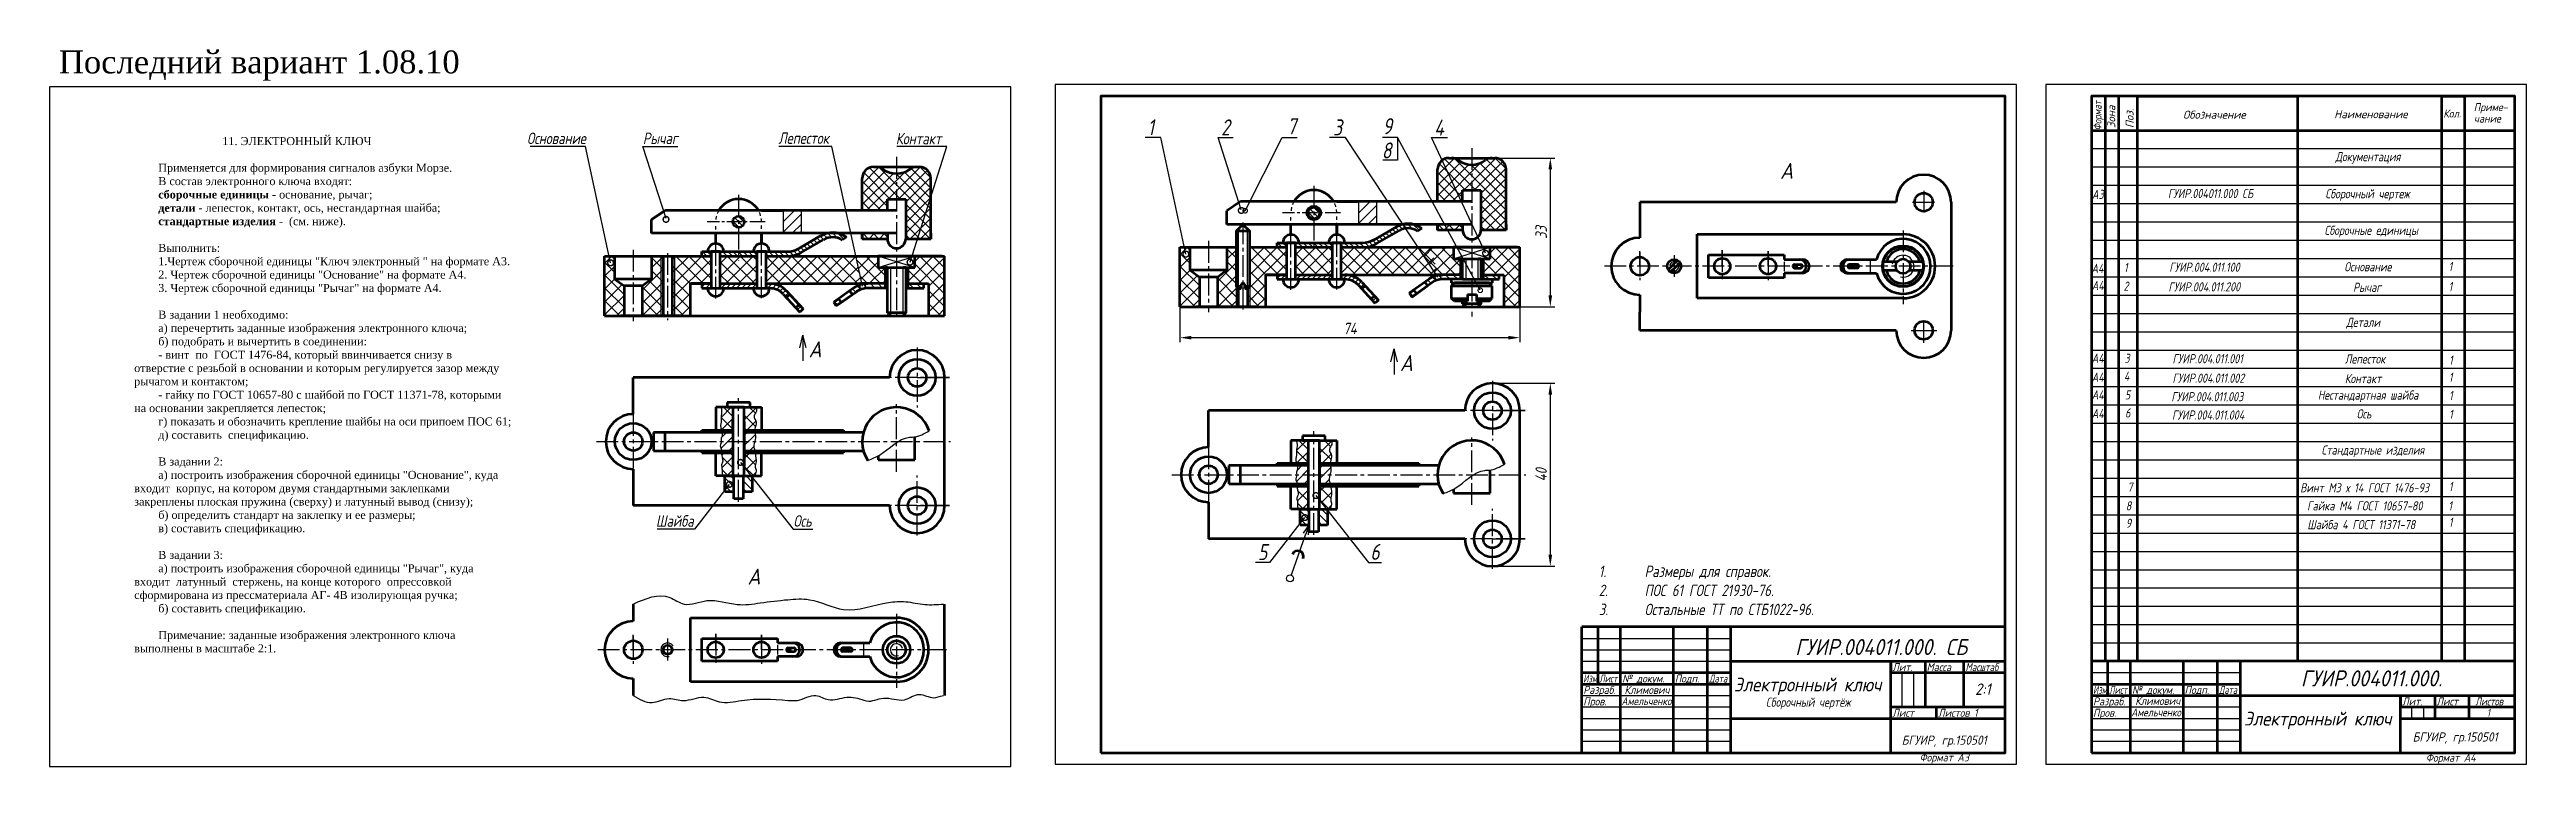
# Model space of a CAD drawing. Header units: millimetres. Extents: x 0 to 1082, y 0 to 313.
import ezdxf
from ezdxf import colors
from ezdxf.entities.mleader import LeaderData, LeaderLine
from ezdxf.enums import TextEntityAlignment as Align
from ezdxf.math import Vec2, Vec3

# ---------------------------------------------------------------- set-up
doc = ezdxf.new("R2010")
doc.units = ezdxf.units.MM
doc.header["$LTSCALE"] = 0.5
for name, pattern in [('CENTER2', [28.575, 19.05, -3.175, 3.175, -3.175]), ('HIDDEN', [1.1, 0.6, -0.5]), ('осевая2', [28.575, 19.05, -3.175, 3.175, -3.175])]:
    doc.linetypes.add(name, pattern=pattern)
doc.layers.get('0').update_dxf_attribs({"linetype": 'CONTINUOUS', "lineweight": 60})
doc.layers.add('3-размеры', color=6, linetype='CONTINUOUS')
doc.layers.add('4-текст', color=7, linetype='CONTINUOUS', true_color=0x00ad00)
doc.styles.get("Standard").update_dxf_attribs({"font": 'isocpeui.ttf', "width": 0.8})
doc.styles.add('стиль1', font='times.ttf')
doc.dimstyles.new('Standard 2', dxfattribs={"dimtxt": 5, "dimasz": 5, "dimexe": 2, "dimexo": 0, "dimgap": 1.5, "dimtad": 1, "dimdec": 0, "dimlfac": 0.5, "dimzin": 0, "dimtxsty": 'Standard', "dimcen": 5, "dimadec": 0, "dimazin": 0, "dimtfac": 1, "dimtdec": 0, "dimtofl": 0, "dimtmove": 0, "dimatfit": 3, "dimldrblk": 'DOTSMALL', "dimfxl": 1, "dimtolj": 1, "dimtzin": 0, "dimarcsym": 0})

msp = doc.modelspace()

# ---------------------------------------------------------------- texts
at = {"color": 1, "lineweight": -3, "style": 'стиль1'}
msp.add_text('Последний вариант 1.08.10', height=10, dxfattribs=at).set_placement((4.1, 302.9))
for s, height, width, p in [('1', 7, 0.8, (479.7, 275.9)), ('2', 7, 0.8, (511.8, 275.8)), ('3', 7, 0.8, (560.7, 275.8)), ('4', 7, 0.8, (604.9, 275.7)), ('А3', 4, 0.8, (892.2, 248)), ('Сборочные единицы', 4, 0.8, (993.8, 232.3)), ('А4', 4, 0.8, (892, 215.7)), ('1', 4, 0.8, (906.2, 216.1)), ('ГУИР.004.011.100', 4, 0.8, (926, 216.2)), ('Основание', 4, 0.8, (1002.5, 216.4)), ('1', 4, 0.8, (1048, 216.5)), ('А4', 4, 0.8, (892.1, 208.2)), ('2', 4, 0.8, (906, 207.9)), ('ГУИР.004.011.200', 4, 0.8, (925.6, 207.6)), ('Рычаг', 4, 0.8, (1006.3, 207.4)), ('1', 4, 0.8, (1048, 207.7)), ('Детали', 4, 0.8, (1003.3, 192.1)), ('А4', 4, 0.8, (892.1, 176.4)), ('3', 4, 0.8, (906.4, 176.4)), ('ГУИР.004.011.001', 4, 0.8, (927.4, 176.2)), ('Лепесток', 4, 0.8, (1002.7, 176.1)), ('1', 4, 0.8, (1048.2, 175.6)), ('А4', 4, 0.8, (892.1, 168.1)), ('А4', 4, 0.8, (892.1, 160.4)), ('4', 4, 0.8, (906.2, 168.5)), ('5', 4, 0.8, (906.6, 160.4)), ('ГУИР.004.011.003', 4, 0.8, (926.9, 159.6)), ('ГУИР.004.011.002', 4, 0.8, (927.4, 167.7)), ('Нестандартная шайба', 4, 0.8, (990.9, 160.3)), ('Контакт', 4, 0.8, (1002.7, 167.5)), ('1', 4, 0.8, (1048.1, 168.1)), ('1', 4, 0.8, (1048.2, 160.1)), ('А4', 4, 0.8, (892.1, 152.2)), ('6', 4, 0.8, (906.7, 152.5)), ('ГУИР.004.011.004', 4, 0.8, (927.2, 151.6)), ('Ось', 4, 0.8, (1007.9, 152.1)), ('1', 4, 0.8, (1048.2, 151.9)), ('Стандартные изделия', 4, 0.8, (992.5, 136.3)), ('Винт М3 х 14 ГОСТ 1476-93', 4, 0.8, (983.2, 119.8)), ('1', 4, 0.8, (1048.1, 120.3)), ('8', 4, 0.8, (907, 111.9)), ('9', 4, 0.8, (907, 104.3)), ('Гайка М4 ГОСТ 10657-80', 4, 0.8, (986.2, 111.9)), ('1', 4, 0.8, (1047.9, 111.9)), ('1', 4, 0.8, (1048.1, 104.7)), ('Шайба 4 ГОСТ 11371-78', 4, 0.8, (986.3, 103.7)), ('5', 7, 0.8, (527.9, 90.2)), ('6', 7, 0.8, (577, 90.3)), ('ГУИР.004011.000. СБ', 7, 0.9, (762.6, 48.7)), ('Климович', 3.5, 0.9, (688, 31.7)), ('Электронный ключ', 6, 0.9, (735.8, 32.8)), ('2:1', 5, 0.9, (841.2, 31.3)), ('ГУИР.004011.000. ', 7, 0.9, (983.5, 35)), ('Климович', 3.5, 0.9, (911.1, 26.9)), ('Электронный ключ', 6, 0.9, (958.6, 17.9)), ('БГУИР, гр.150501', 4, 0.9, (809.1, 9.5)), ('БГУИР, гр.150501', 4, 0.9, (1032.3, 10.9))]:
    msp.add_text(s, height=height, dxfattribs=dict(width=width)).set_placement(p)
at = {"color": 7, "linetype": 'Continuous', "width": 0.8}
msp.add_text('Формат', height=3.5, rotation=90, dxfattribs=at).set_placement((896.4, 278))
at = {"color": 7, "linetype": 'Continuous'}
for s, p in [('Зона', (902.4, 279)), ('Поз.', (910.4, 279))]:
    msp.add_text(s, height=3.5, rotation=90, dxfattribs=at).set_placement(p)
for s, p in [('Обозначение', (932, 283.1)), ('Наименование', (998, 283.3))]:
    msp.add_text(s, height=3.5, dxfattribs=at).set_placement(p)
for s, width, p in [('Кол.', 0.9, (1045.7, 283.6)), ('Приме-', 0.9, (1059, 286.4)), ('чание', 0.9, (1059.1, 281.4)), ('Изм.', 0.7, (892.7, 31.7)), ('Лист', 0.75, (899.7, 31.7)), ('№ докум.', 0.9, (909.7, 31.7)), ('Подп.', 0.9, (932.7, 31.7)), ('Дата', 0.75, (947.7, 31.7)), ('Разраб.', 0.9, (892.7, 26.7)), ('Пров.', 0.9, (892.7, 21.7)), ('Лит.', 0.9, (1027.7, 26.7)), ('Лист', 0.9, (1042.7, 26.7)), ('Листов', 0.8, (1059.7, 26.7)), ('Формат А4', 0.9, (1038.1, 2.1))]:
    msp.add_text(s, height=3.5, dxfattribs=dict(at, width=width)).set_placement(p)
at = {"lineweight": -3}
for s, height, width, p in [('Основание', 5, 0.8, (208.6, 272)), ('Рычаг', 5, 0.8, (259.2, 272)), ('Лепесток', 5, 0.8, (318.4, 272.1)), ('Контакт', 5, 0.8, (369.7, 271.9)), ('8', 7, 0.8, (582, 265.7)), ('Шайба', 5, 0.8, (264.9, 104.8)), ('Ось', 5, 0.8, (325, 104.8)), ('Формат А3', 3.5, 0.9, (816.9, 2.2))]:
    msp.add_text(s, height=height, dxfattribs=dict(at, width=width)).set_placement(p)
at = {"color": 7, "lineweight": -3, "width": 0.9}
for s, p in [('A', (756, 256.8)), ('А', (331.6, 178.8)), ('А', (589.9, 172.8)), ('A', (304.9, 79.5))]:
    msp.add_text(s, height=7, dxfattribs=at).set_placement(p)
at = {"width": 0.820193}
for p, p2 in [((686.7, 26.8), (708.5, 26.8)), ((909.4, 21.9), (931.1, 21.9))]:
    msp.add_text('Амельченко', height=3.5, dxfattribs=at).set_placement(p, p2, align=Align.FIT)
at = {"color": 7, "true_color": 0xffffff, "width": 0.8}
msp.add_text('Сборочный чертёж', height=4, dxfattribs=at).set_placement((749.8, 26.1))
at = {"color": 7, "insert": (33.5, 280.9), "char_height": 3.5, "width": 164.67, "attachment_point": 1, "style": 'стиль1'}
msp.add_mtext('{\\fTimes New Roman|b0|i0|c204|p18;^I^I^I^I\\P^I^I^I11. ЭЛЕКТРОННЫЙ КЛЮЧ\\P\\P^IПрименяется для формирования сигналов азбуки Морзе.\\P^IВ состав электронного ключа входят:\\P^I\\fTimes New Roman|b1|i0|c204|p18;сборочные единицы\\fTimes New Roman|b0|i0|c204|p18; - основание, рычаг;\\P^I\\fTimes New Roman|b1|i0|c204|p18;детали\\fTimes New Roman|b0|i0|c204|p18; - лепесток, контакт, ось, нестандартная шайба;\\P^I\\fTimes New Roman|b1|i0|c204|p18;стандартные изделия \\fTimes New Roman|b0|i0|c204|p18;-  (см. ниже).\\P\\P^IВыполнить:\\P\\pi-3.5,l3.5;^I1.Чертеж сборочной единицы "Ключ электронный " на формате А3.\\P\\pi0,l0;^I2. Чертеж сборочной единицы "Основание" на формате А4.\\P^I3. Чертеж сборочной единицы "Рычаг" на формате А4.\\P\\P^IВ задании 1 необходимо:\\P^Iа) перечертить заданные изображения электронного ключа;\\P^Iб) подобрать и вычертить в соединении:\\P\\pi-3.5,l3.5;^I\\fTimes New Roman|b0|i0|c204|p32;-\\fTimes New Roman|b0|i0|c204|p18; винт  по  ГОСТ 1476-84, который ввинчивается снизу в отверстие с резьбой в основании и которым регулируется зазор между рычагом и контактом;\\P\\fTimes New Roman|b0|i0|c204|p32;^I-\\fTimes New Roman|b0|i0|c204|p18; гайку по ГОСТ 10657-80 с шайбой по ГОСТ 11371-78, которыми на основании закрепляется лепесток;\\P^Iг) показать и обозначить крепление шайбы на оси припоем ПОС 61;\\P\\pi0,l0;^Iд) составить  спецификацию.\\P\\P^IВ задании 2:\\P\\pi-3.5,l3.5;^Iа) построить изображения сборочной единицы "Основание", куда  входит  корпус, на котором двумя стандартными заклепками закреплены плоская пружина (сверху) и латунный вывод (снизу);\\P\\pi0,l0;^Iб) определить стандарт на заклепку и ее размеры;\\P^Iв) составить спецификацию.\\P\\P^IВ задании 3:\\P\\pi-3.5,l3.5;^Iа) построить изображения сборочной единицы "Рычаг", куда  входит  латунный  стержень, на конце которого  опрессовкой сформирована из прессматериала АГ- 4В изолирующая ручка;\\P\\pi0,l0;^Iб) составить спецификацию.\\P^I\\P\\pi-3.5,l3.5;^IПримечание: заданные изображения электронного ключа  выполнены в масштабе 2:1.\\P\\pi0,l0;^I^I^I}', dxfattribs=at)
at = {"char_height": 4, "attachment_point": 1}
for s, width, insert in [('Документация', 39.584, (998.6, 268.5)), ('Сборочный чертеж', 60.968, (994.2, 252.3))]:
    msp.add_mtext_dynamic_manual_height_columns(s, width=width, gutter_width=25, heights=[0], dxfattribs=dict(at, insert=insert))
at = {"attachment_point": 1}
for s, insert, char_height, width in [('ГУИР.004011.000 СБ', (925.4, 252.4), 4, 58.555), ('7', (907.7, 124.1), 4, 2.031), ('1', (1064.7, 25.2), 3.5, 1.067)]:
    msp.add_mtext(s, dxfattribs=dict(at, insert=insert, char_height=char_height, width=width))
at = {"lineweight": -3, "insert": (671.8, 87.8), "char_height": 5, "attachment_point": 1}
msp.add_mtext_dynamic_manual_height_columns('\\pxi-1,l2,t5;1.^IРазмеры для справок.\\P2.^IПОС 61 ГОСТ 21930-76.\\P3.^IОстальные ТТ по СТБ1022-96.', width=128.731, gutter_width=25, heights=[0], dxfattribs=at)
at = {"layer": '4-текст', "lineweight": -3}
for s, width, p in [('Лит.', 0.9, (805, 41.7)), ('Масса', 0.9, (820, 41.7)), ('Масштаб', 0.8, (837, 41.7)), ('Изм.', 0.7, (670, 36.7)), ('Разраб.', 0.9, (670, 31.7)), ('Лист', 0.75, (677, 36.7)), ('№ докум.', 0.9, (687, 36.7)), ('Подп.', 0.9, (710, 36.7)), ('Дата', 0.75, (725, 36.7)), ('Пров.', 0.9, (670, 26.7)), ('Лист', 0.9, (805, 21.7)), ('Листов 1', 0.9, (825, 21.7))]:
    msp.add_text(s, height=3.5, dxfattribs=dict(at, width=width)).set_placement(p)

# ---------------------------------------------------------------- blocks, each defined once
blk = doc.blocks.new('_DotSmall')
at = {"color": 0, "linetype": 'ByBlock', "const_width": 0.5}
blk.add_lwpolyline([(-0.0625, 0, 1), (0.0625, 0, 1)], format="xyb", close=True, dxfattribs=at)
blk = doc.blocks.new('*D28')
at = {"color": 0, "lineweight": -2, "transparency": 16777216}
for p, q in [((493.8, 200.9), (493.8, 185.4)), ((642.3, 200.9), (642.3, 185.4)), ((637.3, 187.4), (498.8, 187.4))]:
    blk.add_line(p, q, dxfattribs=at)
at = {"color": 0, "transparency": 16777216}
for points in [[(498.8, 188.2), (498.8, 186.6), (493.8, 187.4)], [(637.3, 188.2), (637.3, 186.6), (642.3, 187.4)]]:
    blk.add_solid(points, dxfattribs=at)
at = {"color": 0, "lineweight": -3, "transparency": 16777216, "insert": (568.1, 191.4), "char_height": 5, "attachment_point": 5}
blk.add_mtext('\\A1;74', dxfattribs=at)
blk = doc.blocks.new('*D29')
at = {"color": 0, "lineweight": -2, "transparency": 16777216}
for p, q in [((630.2, 265.9), (657.6, 265.9)), ((655.6, 260.9), (655.6, 205.9)), ((642.3, 200.9), (657.6, 200.9))]:
    blk.add_line(p, q, dxfattribs=at)
at = {"color": 0, "transparency": 16777216}
for points in [[(654.8, 260.9), (656.4, 260.9), (655.6, 265.9)], [(654.8, 205.9), (656.4, 205.9), (655.6, 200.9)]]:
    blk.add_solid(points, dxfattribs=at)
at = {"color": 0, "lineweight": -3, "transparency": 16777216, "insert": (651.6, 233.4), "char_height": 5, "attachment_point": 5, "rotation": 90}
blk.add_mtext('\\A1;33', dxfattribs=at)
blk = doc.blocks.new('*D30')
at = {"color": 0, "lineweight": -2, "transparency": 16777216}
for p, q in [((630.3, 167.5), (657.6, 167.5)), ((655.6, 162.5), (655.6, 92.5)), ((630.3, 87.5), (657.6, 87.5))]:
    blk.add_line(p, q, dxfattribs=at)
at = {"color": 0, "transparency": 16777216}
for points in [[(654.8, 162.5), (656.4, 162.5), (655.6, 167.5)], [(654.8, 92.5), (656.4, 92.5), (655.6, 87.5)]]:
    blk.add_solid(points, dxfattribs=at)
at = {"color": 0, "lineweight": -3, "transparency": 16777216, "insert": (651.6, 127.5), "char_height": 5, "attachment_point": 5, "rotation": 90}
blk.add_mtext('\\A1;40', dxfattribs=at)
blk = doc.blocks.new('_Open30')
at = {"color": 0, "linetype": 'ByBlock', "lineweight": -2}
for p, q in [((-1, 0.27), (0, 0)), ((0, 0), (-1, -0.27)), ((0, 0), (-1, 0))]:
    blk.add_line(p, q, dxfattribs=at)

# ---------------------------------------------------------------- dimensions: what is measured, and where the dimension line sits
at = {"lineweight": -3}
for base, p1, p2, picture, middle in [((655.5917363, 200.8622841), (630.1716868, 265.8622841), (642.336037, 200.8622841), '*D29', (651.5917363, 233.3622841)), ((655.6, 87.5), (630.3, 167.5), (630.3, 87.5), '*D30', (651.6, 127.5))]:
    dim = msp.add_linear_dim(base=base, p1=p1, p2=p2, angle=90, dimstyle='Standard 2', dxfattribs=at)
    dim.commit()
    dim.dimension.update_dxf_attribs({"geometry": picture, "text_midpoint": middle})
dim = msp.add_linear_dim(base=(493.8, 187.4), p1=(642.3, 200.9), p2=(493.8, 200.9), dimstyle='Standard 2', dxfattribs=at)
dim.commit()
dim.dimension.update_dxf_attribs({"geometry": '*D28', "text_midpoint": (568.1, 187.4), "dimtype": 160})

# ---------------------------------------------------------------- hatches: boundary and pattern name
at = {"lineweight": -3}
h = msp.add_hatch(dxfattribs=at)
h.set_pattern_fill('ANSI37', angle=90, style=0)
h.set_pattern_definition([(135, (21.099, -7.5106), (-2.245064, -2.245064), []), (225, (21.099, -7.5106), (2.245064, -2.245064), [])])
h.paths.add_polyline_path([(366, 248), (370, 248), (370, 259.1, -0.158783), (364.1, 261, 0.158783), (361.2, 262), (360.6, 262), (360, 262, 0.414214), (355, 257), (355, 243), (366, 243)])
h.paths.add_polyline_path([(374, 248), (374, 230.5), (379.2, 230.5), (385, 248.6), (385, 257, 0.414214), (380, 262), (378.8, 262, 0.158783), (375.9, 261, -0.158783), (370, 259.1), (370, 248)])
h.paths.add_polyline_path([(385, 248.6), (379.2, 230.5), (385, 230.5)], flags=17)
h.paths.add_polyline_path([(366, 230.5), (366, 233), (355, 233), (355, 230.5)])
h = msp.add_hatch(dxfattribs=at)
h.set_pattern_fill('ANSI37', angle=90, style=0)
h.set_pattern_definition([(135, (272.435, -3.6483), (-2.245064, -2.245064), []), (225, (272.435, -3.6483), (2.245064, -2.245064), [])])
h.paths.add_polyline_path([(617.3, 251.9), (621.3, 251.9), (621.3, 263, -0.158783), (615.4, 264.9, 0.158783), (612.5, 265.9), (611.9, 265.9), (611.3, 265.9, 0.414214), (606.3, 260.9), (606.3, 246.9), (617.3, 246.9)])
h.paths.add_polyline_path([(625.3, 251.9), (625.3, 234.4), (630.6, 234.4), (636.3, 252.4), (636.3, 260.9, 0.414214), (631.3, 265.9), (630.2, 265.9, 0.158783), (627.2, 264.9, -0.158783), (621.3, 263), (621.3, 251.9)])
h.paths.add_polyline_path([(636.3, 252.4), (630.6, 234.4), (636.3, 234.4)], flags=17)
h.paths.add_polyline_path([(617.3, 234.4), (617.3, 236.9), (606.3, 236.9), (606.3, 234.4)])
h = msp.add_hatch(dxfattribs=at)
h.set_pattern_fill('ANSI31', scale=0.5, angle=90, style=0)
h.set_pattern_definition([(135, (12, -7.2414), (-1.122532, -1.122532), [])])
h.paths.add_polyline_path([(301, 238), (298.5, 238, 0.405163), (301, 235.6)])
h.paths.add_polyline_path([(301, 240.6, 0.414214), (298.5, 238.1, 0.00775), (298.5, 238), (301, 238)])
h.paths.add_polyline_path([(301, 240.6), (301, 238), (303.5, 238, 0.00775), (303.5, 238.1, 0.414214)])
h.paths.add_polyline_path([(303.5, 238), (301, 238), (301, 235.6, 0.405163)])
h = msp.add_hatch(dxfattribs=at)
h.set_pattern_fill('ANSI31', style=0)
h.set_pattern_definition([(45, (21.099, -7.5106), (-2.245064, 2.245064), [])])
h.paths.add_polyline_path([(328.5, 243), (320.5, 243), (320.5, 233), (328.5, 233)])
h = msp.add_hatch(color=256)
h.set_gradient(color2=(0, 0, 0), tint=1)
h.paths.add_polyline_path([(552.3, 244.4), (552.3, 244.9, 0.414214), (549.3, 241.9), (549.8, 241.9, -0.414214)])
h.paths.add_polyline_path([(549.8, 241.9), (549.3, 241.9, 0.414214), (552.3, 238.9), (552.3, 239.4, -0.414214)])
h.paths.add_polyline_path([(555.3, 241.9), (554.8, 241.9, -0.414214), (552.3, 239.4), (552.3, 238.9, 0.414214)])
h.paths.add_polyline_path([(552.3, 244.9), (552.3, 244.4, -0.414214), (554.8, 241.9), (555.3, 241.9, 0.414214)])
h = msp.add_hatch(dxfattribs=at)
h.set_pattern_fill('ANSI31', scale=0.5, angle=90, style=0)
h.set_pattern_definition([(135, (263.336, -3.3791), (-1.122532, -1.122532), [])])
h.paths.add_polyline_path([(552.3, 241.9), (549.8, 241.9, 0.405163), (552.3, 239.4)])
h.paths.add_polyline_path([(552.3, 244.4, 0.414214), (549.8, 241.9, 0.00775), (549.8, 241.9), (552.3, 241.9)])
h.paths.add_polyline_path([(552.3, 244.4), (552.3, 241.9), (554.8, 241.9, 0.00775), (554.8, 241.9, 0.414214)])
h.paths.add_polyline_path([(554.8, 241.9), (552.3, 241.9), (552.3, 239.4, 0.405163)])
h = msp.add_hatch(dxfattribs=at)
h.set_pattern_fill('ANSI31', style=0)
h.set_pattern_definition([(45, (272.435, -3.6483), (-2.245064, 2.245064), [])])
h.paths.add_polyline_path([(579.8, 246.9), (571.8, 246.9), (571.8, 236.9), (579.8, 236.9)])
h = msp.add_hatch(dxfattribs=at)
h.set_pattern_fill('ANSI31', scale=0.5, angle=90, style=0)
h.set_pattern_definition([(135, (21.0991, -7.1917), (-1.122532, -1.122532), [])])
h.paths.add_polyline_path([(313, 225), (313, 223), (322.3, 223, 0.132205), (328.3, 224.6), (338, 230.2, -0.280385), (346.4, 230.1), (348.2, 231.3), (347.4, 231.8, 0.077647), (344.6, 233), (339.5, 233, 0.067113), (337, 232), (327.3, 226.3, -0.132205), (322.3, 225)])
h.paths.add_polyline_path([(309, 223), (309, 225), (301, 225), (301, 223)])
h.paths.add_polyline_path([(293, 225), (293, 223), (301, 223), (301, 225)])
h.paths.add_polyline_path([(289, 223), (289, 225), (285, 225), (285, 223)])
h = msp.add_hatch(dxfattribs=at)
h.set_pattern_fill('ANSI31', scale=0.5, angle=90, style=0)
h.set_pattern_definition([(135, (272.4352, -3.3294), (-1.122532, -1.122532), [])])
h.paths.add_polyline_path([(564.3, 228.9), (564.3, 226.9), (573.6, 226.9, 0.132205), (579.7, 228.5), (589.4, 234.1, -0.280385), (597.7, 233.9), (599.5, 235.1), (598.8, 235.6, 0.077647), (595.9, 236.9), (590.8, 236.9, 0.067113), (588.4, 235.8), (578.7, 230.2, -0.132205), (573.6, 228.9)])
h.paths.add_polyline_path([(560.3, 226.9), (560.3, 228.9), (552.3, 228.9), (552.3, 226.9)])
h.paths.add_polyline_path([(544.3, 228.9), (544.3, 226.9), (552.3, 226.9), (552.3, 228.9)])
h.paths.add_polyline_path([(540.3, 226.9), (540.3, 228.9), (536.3, 228.9), (536.3, 226.9)])
h = msp.add_hatch(dxfattribs=at)
h.set_pattern_fill('ANSI37', scale=1.25, angle=90, style=0)
h.set_pattern_definition([(135, (21.099, -7.1917), (-2.80633, -2.80633), []), (225, (21.099, -7.1917), (2.80633, -2.80633), [])])
h.paths.add_polyline_path([(352.3, 223), (313, 223), (313, 211), (355, 211)])
h.paths.add_polyline_path([(391, 223), (378, 223), (378, 218), (375, 218), (375, 211), (384, 211), (384, 197), (391, 197)])
h.paths.add_polyline_path([(309, 223), (293, 223), (293, 211), (309, 211)])
h.paths.add_polyline_path([(289, 223), (276, 223), (272.9, 223), (272.9, 197), (276, 197), (280, 197), (280, 211), (289, 211)])
h.paths.add_polyline_path([(266.9, 223), (263, 223), (263, 213), (259, 210), (259, 197), (266.9, 197)])
h.paths.add_polyline_path([(251, 210), (247, 213), (247, 223), (245, 223), (245.8, 219.6, -0.93561), (245.9, 219, -1.068822), (245.8, 219.6), (245, 223), (242.5, 223), (242.5, 197), (251, 197)])
h.paths.add_polyline_path([(267.9, 223), (266.9, 223), (266.9, 197), (267.9, 197)])
h.paths.add_polyline_path([(272.9, 223), (271.9, 223), (271.9, 197), (272.9, 197)])
h = msp.add_hatch(dxfattribs=at)
h.set_pattern_fill('ANSI37', scale=4, angle=90, style=0)
h.set_pattern_definition([(135, (21.099, -7.1917), (-2.828427, -2.828427), []), (225, (21.099, -7.1917), (2.828427, -2.828427), [])])
h.paths.add_polyline_path([(362, 218), (362, 223), (352.3, 223), (355, 211), (357.4, 211), (365, 211), (365, 218)])
h = msp.add_hatch(dxfattribs=at)
h.set_pattern_fill('ANSI37', scale=1.25, angle=90, style=0)
h.set_pattern_definition([(135, (272.435, -3.3294), (-2.80633, -2.80633), []), (225, (272.435, -3.3294), (2.80633, -2.80633), [])])
h.paths.add_polyline_path([(603.7, 226.9), (564.3, 226.9), (564.3, 214.9), (606.3, 214.9)])
h.paths.add_polyline_path([(642.3, 226.9), (629.3, 226.9), (629.3, 221.9), (626.3, 221.9), (626.3, 214.9), (635.3, 214.9), (635.3, 200.9), (642.3, 200.9)])
h.paths.add_polyline_path([(560.3, 226.9), (544.3, 226.9), (544.3, 214.9), (560.3, 214.9)])
h.paths.add_polyline_path([(540.3, 226.9), (527.3, 226.9), (524.3, 226.9), (524.3, 200.9), (527.3, 200.9), (531.3, 200.9), (531.3, 214.9), (540.3, 214.9)])
h.paths.add_polyline_path([(518.3, 226.9), (514.3, 226.9), (514.3, 216.9), (510.3, 213.9), (510.3, 200.9), (518.3, 200.9)])
h.paths.add_polyline_path([(502.3, 213.9), (498.3, 216.9), (498.3, 226.9), (496.3, 226.9), (497.1, 223.4, -0.93561), (497.3, 222.9, -1.068822), (497.1, 223.4), (496.3, 226.9), (493.8, 226.9), (493.8, 200.9), (502.3, 200.9)])
h.paths.add_polyline_path([(524.3, 210.5), (523.3, 210.5), (523.3, 226.9), (523.3, 226.9), (523.3, 200.9), (524.3, 200.9)])
h.paths.add_polyline_path([(519.3, 208.9), (518.3, 209.9), (519, 209.9), (518.3, 210.5), (518.3, 226.9), (518.3, 226.9), (518.3, 200.9), (519.3, 200.9)])
h = msp.add_hatch(dxfattribs=at)
h.set_pattern_fill('ANSI37', scale=4, angle=90, style=0)
h.set_pattern_definition([(135, (272.435, -3.3294), (-2.828427, -2.828427), []), (225, (272.435, -3.3294), (2.828427, -2.828427), [])])
h.paths.add_polyline_path([(613.3, 221.9), (613.3, 226.9), (597.9, 226.9), (605.8, 214.9), (608.7, 214.9), (616.3, 214.9), (616.3, 221.9)])
h = msp.add_hatch(dxfattribs=at)
h.set_pattern_fill('ANSI31', scale=0.5, style=0)
h.set_pattern_definition([(45, (21.0991, -7.1917), (-1.122532, 1.122532), [])])
h.paths.add_polyline_path([(309, 209), (309, 211), (293, 211), (293, 209)])
h.paths.add_polyline_path([(289, 209), (289, 211), (285, 211), (285, 209)])
h.paths.add_polyline_path([(320.5, 206.4), (321.9, 204.9), (323.4, 206.2), (322, 207.8, 0.209882), (314.6, 211), (313, 211), (313, 209), (314.6, 209, -0.209882)])
h.paths.add_polyline_path([(327.5, 201.8), (327, 201.4), (326, 200.4), (327.7, 198.6), (329.2, 200)])
h = msp.add_hatch(dxfattribs=at)
h.set_pattern_fill('ANSI31', scale=0.75, angle=90, style=0)
h.set_pattern_definition([(135, (21.099, -7.1917), (-1.683798, -1.683798), [])])
h.paths.add_polyline_path([(357.2, 211, 0.054479), (355, 210.8), (355.1, 210.2, -0.036363), (355.2, 210.2, -1), (355.2, 209.6, -0.929826), (355.1, 210.2), (355, 210.8, 0.1), (351.4, 209.2), (349.5, 207.8), (350.7, 206.2), (352.6, 207.5, -0.155325), (357.2, 209), (365, 209), (365, 211)])
h.paths.add_polyline_path([(382, 209), (382, 211), (375, 211), (375, 209)])
h.paths.add_polyline_path([(345.8, 202.7), (344.6, 204.3), (342.6, 202.9), (343.7, 201.3)])
h = msp.add_hatch(dxfattribs=at)
h.set_pattern_fill('ANSI31', scale=0.5, style=0)
h.set_pattern_definition([(45, (272.4352, -3.3294), (-1.122532, 1.122532), [])])
h.paths.add_polyline_path([(560.3, 212.9), (560.3, 214.9), (544.3, 214.9), (544.3, 212.9)])
h.paths.add_polyline_path([(540.3, 212.9), (540.3, 214.9), (536.3, 214.9), (536.3, 212.9)])
h.paths.add_polyline_path([(565.9, 212.9, -0.209882), (571.8, 210.3), (573.3, 208.7), (574.7, 210.1), (573.3, 211.6, 0.209882), (565.9, 214.9), (564.3, 214.9), (564.3, 212.9)])
h.paths.add_polyline_path([(578.8, 205.7), (578.3, 205.2), (577.4, 204.3), (579, 202.5), (580.5, 203.8)])
h = msp.add_hatch(dxfattribs=at)
h.set_pattern_fill('ANSI31', scale=0.75, angle=90, style=0)
h.set_pattern_definition([(135, (272.4352, -3.3294), (-1.683798, -1.683798), [])])
h.paths.add_polyline_path([(608.5, 214.9, 0.062867), (606, 214.5), (606.4, 214, -1.296437), (606.6, 213.5, -0.771345), (606.4, 214), (606, 214.5, 0.091564), (602.7, 213), (600.8, 211.7), (602, 210), (603.9, 211.4, -0.155325), (608.5, 212.9), (616.3, 212.9), (616.3, 214.9)])
h.paths.add_polyline_path([(633.3, 212.9), (633.3, 214.9), (626.3, 214.9), (626.3, 212.9)])
h.paths.add_polyline_path([(597.1, 206.6), (596, 208.2), (593.9, 206.8), (595.1, 205.1)])
h = msp.add_hatch(dxfattribs=at)
h.set_pattern_fill('ANSI37', scale=1.25, angle=90, style=0)
h.set_pattern_definition([(135, (21.099, -7.4363), (-2.80633, -2.80633), []), (225, (21.099, -7.4363), (2.80633, -2.80633), [])])
edge = h.paths.add_edge_path()
edge.add_spline(control_points=[(308, 147), (308.4, 148.8), (309.4, 150.5), (306.9, 153), (309.1, 155), (308.8, 156.4), (308.7, 157)], knot_values=[0.034459, 0.034459, 0.034459, 0.034459, 2.378832, 5.54111, 7.78659, 9.540425, 9.540425, 9.540425, 9.540425], degree=3, periodic=0)
edge.add_line((308.7, 157), (303.5, 157))
edge.add_line((303.5, 157), (303.5, 147))
edge.add_line((303.5, 147), (308, 147))
edge = h.paths.add_edge_path()
edge.add_spline(control_points=[(293.4, 157), (293.4, 156.9), (293.8, 154), (293.1, 152.7), (293.8, 150.6), (292.8, 148.5), (293.5, 147)], knot_values=[0.43237, 0.43237, 0.43237, 0.43237, 2.46282, 4.151375, 6.34017, 8.702828, 8.702828, 8.702828, 8.702828], degree=3, periodic=0)
edge.add_line((293.5, 147), (298.5, 147))
edge.add_line((298.5, 147), (298.5, 157))
edge.add_line((298.5, 157), (293.4, 157))
edge = h.paths.add_edge_path()
edge.add_line((298.5, 137), (293.5, 137))
edge.add_spline(control_points=[(293.5, 137), (293.7, 135.6), (294.5, 133.1), (293.2, 131.9), (294, 130), (293.6, 128.4), (294.2, 127.5), (294.1, 127), (294.1, 127)], knot_values=[0.716081, 0.716081, 0.716081, 0.716081, 2.517169, 4.222857, 6.374633, 7.647478, 9.054605, 9.1167, 9.1167, 9.1167, 9.1167], degree=3, periodic=0)
edge.add_line((294.1, 127), (298.5, 127))
edge.add_line((298.5, 127), (298.5, 137))
edge = h.paths.add_edge_path()
edge.add_spline(control_points=[(308.4, 127), (308.1, 127.3), (309.2, 129.3), (307.9, 130.9), (309, 133.3), (308.5, 135.1), (308.3, 137)], knot_values=[0, 0, 0, 0, 1.824475, 3.598202, 5.973479, 8.886643, 8.886643, 8.886643, 8.886643], degree=3, periodic=0)
edge.add_line((308.3, 137), (303.5, 137))
edge.add_line((303.5, 137), (303.5, 130.7))
edge.add_line((303.5, 130.7), (306.5, 127))
edge.add_line((306.5, 127), (308.4, 127))
h = msp.add_hatch(dxfattribs=at)
h.set_pattern_fill('ANSI31', style=0)
h.set_pattern_definition([(45, (21.099, -7.4363), (-2.245064, 2.245064), [])])
edge = h.paths.add_edge_path()
edge.add_spline(control_points=[(308, 142), (308.1, 142.3), (308.4, 143.3), (308.5, 144.7), (308.2, 145.7), (308.2, 146)], knot_values=[0, 0, 0, 0, 0.889745, 3.113462, 4.0085, 4.0085, 4.0085, 4.0085], degree=3, periodic=0)
edge.add_line((308.2, 146), (303.5, 146))
edge.add_line((303.5, 146), (303.5, 142))
edge.add_line((303.5, 142), (308, 142))
edge = h.paths.add_edge_path()
edge.add_line((303.5, 138), (308.3, 138))
edge.add_spline(control_points=[(308.3, 138), (308, 138.5), (307.3, 139.7), (307.8, 141.1), (308, 142)], knot_values=[4.0085, 4.0085, 4.0085, 4.0085, 5.583819, 8.216881, 8.216881, 8.216881, 8.216881], degree=3, periodic=0)
edge.add_line((308, 142), (303.5, 142))
edge.add_line((303.5, 142), (303.5, 138))
edge = h.paths.add_edge_path()
edge.add_line((298.5, 142), (298.5, 146))
edge.add_line((298.5, 146), (298.5, 146))
edge.add_line((298.5, 146), (293.8, 146))
edge.add_spline(control_points=[(293.8, 146), (293.8, 145.8), (294, 144.3), (293.2, 143.5), (293.5, 142.6), (293.5, 142)], knot_values=[0.446064, 0.446064, 0.446064, 0.446064, 2.109199, 3.28176, 5.090305, 5.090305, 5.090305, 5.090305], degree=3, periodic=0)
edge.add_line((293.5, 142), (298.5, 142))
edge = h.paths.add_edge_path()
edge.add_line((298.5, 138), (298.5, 142))
edge.add_line((298.5, 142), (293.5, 142))
edge.add_spline(control_points=[(293.5, 142), (293.5, 141.8), (293.4, 141.1), (292.6, 139.6), (293.7, 139.1), (293.5, 138), (293.5, 138)], knot_values=[5.090305, 5.090305, 5.090305, 5.090305, 5.72996, 7.00852, 9.521447, 9.927894, 9.927894, 9.927894, 9.927894], degree=3, periodic=0)
edge.add_line((293.5, 138), (298.5, 138))
h = msp.add_hatch(dxfattribs=at)
h.set_pattern_fill('ANSI37', scale=1.25, angle=90, style=0)
h.set_pattern_definition([(135, (272.435, -21.9263), (-2.80633, -2.80633), []), (225, (272.435, -21.9263), (2.80633, -2.80633), [])])
edge = h.paths.add_edge_path()
edge.add_spline(control_points=[(559.4, 132.5), (559.8, 134.3), (560.7, 136), (558.2, 138.5), (560.4, 140.5), (560.2, 141.9), (560.1, 142.5)], knot_values=[0.034459, 0.034459, 0.034459, 0.034459, 2.378832, 5.54111, 7.78659, 9.540425, 9.540425, 9.540425, 9.540425], degree=3, periodic=0)
edge.add_line((560.1, 142.5), (554.8, 142.5))
edge.add_line((554.8, 142.5), (554.8, 132.5))
edge.add_line((554.8, 132.5), (559.4, 132.5))
edge = h.paths.add_edge_path()
edge.add_spline(control_points=[(544.7, 142.5), (544.8, 142.4), (545.2, 139.5), (544.5, 138.2), (545.1, 136.1), (544.1, 134.1), (544.8, 132.5)], knot_values=[0.43237, 0.43237, 0.43237, 0.43237, 2.46282, 4.151375, 6.34017, 8.702828, 8.702828, 8.702828, 8.702828], degree=3, periodic=0)
edge.add_line((544.8, 132.5), (549.8, 132.5))
edge.add_line((549.8, 132.5), (549.8, 142.5))
edge.add_line((549.8, 142.5), (544.7, 142.5))
edge = h.paths.add_edge_path()
edge.add_line((549.8, 122.5), (544.9, 122.5))
edge.add_spline(control_points=[(544.9, 122.5), (545.1, 121.1), (545.8, 118.6), (544.5, 117.4), (545.4, 115.5), (544.9, 113.9), (545.5, 113), (545.4, 112.5), (545.4, 112.5)], knot_values=[0.716081, 0.716081, 0.716081, 0.716081, 2.517169, 4.222857, 6.374633, 7.647478, 9.054605, 9.1167, 9.1167, 9.1167, 9.1167], degree=3, periodic=0)
edge.add_line((545.4, 112.5), (549.8, 112.5))
edge.add_line((549.8, 112.5), (549.8, 122.5))
edge = h.paths.add_edge_path()
edge.add_spline(control_points=[(559.7, 112.5), (559.4, 112.8), (560.5, 114.8), (559.3, 116.4), (560.4, 118.9), (559.9, 120.6), (559.6, 122.5)], knot_values=[0, 0, 0, 0, 1.824475, 3.598202, 5.973479, 8.886643, 8.886643, 8.886643, 8.886643], degree=3, periodic=0)
edge.add_line((559.6, 122.5), (554.8, 122.5))
edge.add_line((554.8, 122.5), (554.8, 116.3))
edge.add_line((554.8, 116.3), (557.8, 112.5))
edge.add_line((557.8, 112.5), (559.7, 112.5))
h = msp.add_hatch(dxfattribs=at)
h.set_pattern_fill('ANSI31', style=0)
h.set_pattern_definition([(45, (272.435, -21.9263), (-2.245064, 2.245064), [])])
edge = h.paths.add_edge_path()
edge.add_spline(control_points=[(559.4, 127.5), (559.4, 127.8), (559.7, 128.9), (559.8, 130.2), (559.6, 131.2), (559.5, 131.5)], knot_values=[0, 0, 0, 0, 0.889745, 3.113462, 4.0085, 4.0085, 4.0085, 4.0085], degree=3, periodic=0)
edge.add_line((559.5, 131.5), (554.8, 131.5))
edge.add_line((554.8, 131.5), (554.8, 127.5))
edge.add_line((554.8, 127.5), (559.4, 127.5))
edge = h.paths.add_edge_path()
edge.add_line((554.8, 123.5), (559.7, 123.5))
edge.add_spline(control_points=[(559.7, 123.5), (559.4, 124), (558.6, 125.2), (559.1, 126.6), (559.4, 127.5)], knot_values=[4.0085, 4.0085, 4.0085, 4.0085, 5.583819, 8.216881, 8.216881, 8.216881, 8.216881], degree=3, periodic=0)
edge.add_line((559.4, 127.5), (554.8, 127.5))
edge.add_line((554.8, 127.5), (554.8, 123.5))
edge = h.paths.add_edge_path()
edge.add_line((549.8, 127.5), (549.8, 131.5))
edge.add_line((549.8, 131.5), (549.8, 131.5))
edge.add_line((549.8, 131.5), (545.1, 131.5))
edge.add_spline(control_points=[(545.1, 131.5), (545.1, 131.3), (545.4, 129.8), (544.6, 129), (544.8, 128.1), (544.8, 127.5)], knot_values=[0.446064, 0.446064, 0.446064, 0.446064, 2.109199, 3.28176, 5.090305, 5.090305, 5.090305, 5.090305], degree=3, periodic=0)
edge.add_line((544.8, 127.5), (549.8, 127.5))
edge = h.paths.add_edge_path()
edge.add_line((549.8, 123.5), (549.8, 127.5))
edge.add_line((549.8, 127.5), (544.8, 127.5))
edge.add_spline(control_points=[(544.8, 127.5), (544.8, 127.3), (544.7, 126.6), (544, 125.1), (545, 124.6), (544.9, 123.5), (544.9, 123.5)], knot_values=[5.090305, 5.090305, 5.090305, 5.090305, 5.72996, 7.00852, 9.521447, 9.927894, 9.927894, 9.927894, 9.927894], degree=3, periodic=0)
edge.add_line((544.9, 123.5), (549.8, 123.5))
h = msp.add_hatch(dxfattribs=at)
h.set_pattern_fill('ANSI31', scale=0.75, angle=90, style=0)
h.set_pattern_definition([(135, (21.099, -7.4363), (-1.683798, -1.683798), [])])
h.paths.add_polyline_path([(303, 120), (303, 120), (307, 120), (307, 126.3), (306.5, 127), (303, 127)])
h.paths.add_polyline_path([(299, 120), (299, 127), (295, 127), (295, 120.8), (296.8, 123.1, -0.05872), (296.8, 123.2, -1), (297.3, 123.4, -0.889074), (296.8, 123.1), (295, 120.8), (295, 120)])
h = msp.add_hatch(dxfattribs=at)
h.set_pattern_fill('ANSI31', scale=0.75, angle=90, style=0)
h.set_pattern_definition([(135, (272.4352, -21.9263), (-1.683798, -1.683798), [])])
h.paths.add_polyline_path([(554.3, 105.5), (554.4, 105.5), (558.3, 105.5), (558.3, 111.8), (557.8, 112.5), (554.3, 112.5)])
h.paths.add_polyline_path([(550.3, 105.5), (550.3, 112.5), (546.3, 112.5), (546.3, 106.4), (548.1, 108.6, -0.05872), (548.1, 108.7, -1), (548.7, 108.9, -0.889074), (548.1, 108.6), (546.3, 106.4), (546.3, 105.5)])
h = msp.add_hatch(color=256)
h.set_gradient(color2=(0, 0, 0), tint=1)
h.paths.add_polyline_path([(550.3, 105.5), (549.8, 105.5), (550.3, 105)])
h.paths.add_polyline_path([(554.3, 105.5), (554.3, 105), (554.3, 105), (554.8, 105.5)])

# ---------------------------------------------------------------- linework, layer by layer
at = {"color": 7, "linetype": 'Continuous'}
for p, q in [((892, 293), (892, 278)), ((912, 293), (982, 293)), ((1045, 293), (1055, 293)), ((892, 36), (957, 36)), ((892, 31), (957, 31)), ((1027, 31), (1027, 26)), ((892, 6), (1077, 6))]:
    msp.add_line(p, q, dxfattribs=at)
at = {"color": 7, "linetype": 'Continuous', "lineweight": 60}
for p, q in [((898, 293), (898, 46)), ((904, 46), (904, 293)), ((912, 293), (912, 46)), ((982, 293), (982, 46)), ((1045, 46), (1045, 293)), ((1055, 293), (1055, 46)), ((892, 278), (1077, 278)), ((1077, 46), (892, 46)), ((899, 46), (899, 31)), ((909, 6), (909, 46)), ((932, 46), (932, 6)), ((947, 6), (947, 46)), ((957, 46), (957, 6)), ((892, 36), (957, 36)), ((892, 31), (957, 31)), ((957, 31), (1077, 31)), ((1027, 6), (1027, 31)), ((1027, 26), (1077, 26)), ((1042, 31), (1042, 21)), ((1057, 21), (1057, 31)), ((1027, 21), (1077, 21)), ((1027, 6), (1077, 6))]:
    msp.add_line(p, q, dxfattribs=at)
at = {"lineweight": -3}
for p, q in [((588.9, 274.9), (588.9, 264.9)), ((588.9, 264.9), (582.4, 264.9)), ((519.3, 233.9), (519.3, 208.9)), ((523.3, 208.9), (523.3, 233.9)), ((669.3, 56), (734.3, 56)), ((669.3, 51), (734.3, 51)), ((669.3, 46), (734.3, 46)), ((809.3, 26), (809.3, 41)), ((814.3, 41), (814.3, 26)), ((669.3, 31), (734.3, 31)), ((669.3, 26), (734.3, 26)), ((669.3, 21), (734.3, 21)), ((669.3, 16), (734.3, 16)), ((669.3, 11), (734.3, 11))]:
    msp.add_line(p, q, dxfattribs=at)
at = {"color": 7, "lineweight": 60}
for p, q in [((360, 262), (361.2, 262)), ((360.6, 262), (378.8, 262)), ((378.8, 262), (380, 262)), ((606.3, 246.9), (606.3, 260.9)), ((606.3, 260.2), (606.3, 260.2)), ((611.3, 265.9), (612.5, 265.9)), ((611.9, 265.9), (630.2, 265.9)), ((630.2, 265.9), (631.3, 265.9)), ((636.3, 234.4), (636.3, 260.9)), ((355, 243), (355, 257)), ((355, 256.4), (355, 256.4)), ((355, 243), (355, 253)), ((385, 230.5), (385, 257)), ((606.3, 246.9), (606.3, 256.9)), ((617.3, 246.9), (617.3, 251.9)), ((617.3, 251.9), (625.3, 251.9)), ((625.3, 251.9), (625.3, 234.4)), ((269, 243), (263, 239)), ((263, 233), (263, 239)), ((370, 243), (269, 243)), ((311, 243), (320, 243)), ((366, 243), (366, 248)), ((366, 248), (374, 248)), ((374, 248), (374, 230.5)), ((520.3, 246.9), (514.3, 242.9)), ((514.3, 236.9), (514.3, 242.9)), ((621.3, 246.9), (520.3, 246.9)), ((562.3, 246.9), (571.3, 246.9)), ((694.7, 238.6), (694.7, 231.1)), ((831.2, 246.6), (831.2, 246.6)), ((831.2, 246.6), (831.2, 246.6)), ((831.2, 246.6), (831.2, 246.6)), ((831.2, 246.6), (831.2, 246.6)), ((831.2, 246.6), (831.2, 246.6)), ((831.2, 246.6), (831.2, 246.6)), ((831.2, 246.6), (831.2, 246.6)), ((831.2, 246.6), (831.2, 246.6)), ((831.2, 246.6), (831.2, 246.6)), ((370, 233), (263, 233)), ((291, 228.5), (291, 233)), ((311, 232.5), (311, 233)), ((311, 232.5), (311, 233)), ((311, 228.5), (311, 232.8)), ((311, 232.8), (311, 228.5)), ((311, 228.5), (311, 232.8)), ((327.3, 226.3), (337, 232)), ((328.3, 224.6), (338, 230.2)), ((348.2, 231.3), (346.4, 230.1)), ((347.4, 231.8), (348.2, 231.3)), ((355, 230.5), (355, 233)), ((355, 233), (355, 230.5)), ((366, 230.5), (355, 230.5)), ((366, 233), (366, 230.5)), ((385, 230.5), (374, 230.5)), ((385, 233), (385, 230.5)), ((621.3, 236.9), (514.3, 236.9)), ((536.3, 226.9), (536.3, 228.9)), ((536.3, 228.9), (573.6, 228.9)), ((544.3, 228.9), (540.3, 228.9)), ((540.3, 228.9), (540.3, 212.9)), ((540.3, 227.9), (540.3, 212.9)), ((542.3, 232.4), (542.3, 236.9)), ((542.3, 228.9), (562.3, 228.9)), ((544.3, 212.9), (544.3, 228.9)), ((564.3, 228.9), (560.3, 228.9)), ((560.3, 228.9), (560.3, 212.9)), ((562.3, 236.4), (562.3, 236.9)), ((562.3, 236.4), (562.3, 236.9)), ((562.3, 232.4), (562.3, 236.7)), ((562.3, 236.7), (562.3, 232.4)), ((562.3, 232.4), (562.3, 236.7)), ((564.3, 212.9), (564.3, 228.9)), ((578.7, 230.2), (588.4, 235.8)), ((579.7, 228.5), (589.4, 234.1)), ((599.5, 235.1), (597.7, 233.9)), ((598.8, 235.6), (599.5, 235.1)), ((606.3, 234.4), (606.3, 236.9)), ((606.3, 236.9), (606.3, 234.4)), ((617.3, 234.4), (606.3, 234.4)), ((617.3, 236.9), (617.3, 234.4)), ((636.3, 234.4), (625.3, 234.4)), ((636.3, 236.9), (636.3, 234.4)), ((719.7, 218.6), (719.7, 232.6)), ((719.7, 232.6), (809.7, 232.6)), ((242.5, 197), (242.5, 223)), ((242.5, 223), (276, 223)), ((247, 213), (247, 223)), ((263, 223), (263, 213)), ((268, 223), (268, 197)), ((272, 223), (272, 197)), ((276, 223), (289, 223)), ((285, 223), (285, 225)), ((285, 225), (322.3, 225)), ((293, 225), (289, 225)), ((289, 225), (289, 209)), ((289, 224), (289, 209)), ((289, 219), (289, 209)), ((291, 225), (311, 225)), ((293, 209), (293, 225)), ((293, 223), (309, 223)), ((313, 225), (309, 225)), ((309, 225), (309, 209)), ((313, 209), (313, 225)), ((313, 223), (391, 223)), ((313, 211), (313, 217.3)), ((370, 223), (362, 223)), ((370, 223), (362, 223)), ((362, 223), (362, 218)), ((362, 218), (378, 218)), ((366, 218), (365, 218)), ((365, 218), (365, 209)), ((366, 209), (366, 218)), ((390, 223), (370, 223)), ((370, 218), (374, 218)), ((370, 218), (370, 218)), ((370, 218), (374, 218)), ((374, 218), (373, 218)), ((374, 218), (374, 209)), ((374, 218), (375, 218)), ((375, 218), (375, 209)), ((378, 218), (378, 223)), ((391, 197), (391, 223)), ((493.8, 200.9), (493.8, 226.9)), ((493.8, 226.9), (518.3, 226.9)), ((498.3, 216.9), (498.3, 226.9)), ((514.3, 216.9), (498.3, 216.9)), ((498.3, 216.9), (502.3, 213.9)), ((514.3, 216.9), (510.3, 213.9)), ((514.3, 226.9), (514.3, 216.9)), ((524.3, 226.9), (527.3, 226.9)), ((527.3, 226.9), (540.3, 226.9)), ((540.3, 222.9), (540.3, 212.9)), ((544.3, 226.9), (560.3, 226.9)), ((564.3, 226.9), (642.3, 226.9)), ((564.3, 214.9), (564.3, 221.1)), ((621.3, 226.9), (613.3, 226.9)), ((621.3, 226.9), (613.3, 226.9)), ((613.3, 226.9), (613.3, 221.9)), ((613.3, 221.9), (629.3, 221.9)), ((617.3, 221.9), (616.3, 221.9)), ((616.3, 221.9), (616.3, 212.9)), ((617.3, 212.9), (617.3, 221.9)), ((641.3, 226.9), (621.3, 226.9)), ((621.3, 221.9), (625.3, 221.9)), ((621.3, 221.9), (621.3, 221.9)), ((621.3, 221.9), (625.3, 221.9)), ((625.3, 221.9), (624.3, 221.9)), ((625.3, 221.9), (625.3, 212.9)), ((625.3, 221.9), (626.3, 221.9)), ((626.3, 221.9), (626.3, 212.9)), ((629.3, 221.9), (629.3, 226.9)), ((642.3, 200.9), (642.3, 226.9)), ((719.7, 204.6), (719.7, 218.6)), ((724.7, 218.6), (724.7, 223.6)), ((724.7, 223.6), (757.7, 223.6)), ((724.7, 213.6), (724.7, 218.6)), ((757.7, 223.6), (757.7, 221.6)), ((757.7, 221.6), (765.8, 221.6)), ((762.3, 217.3), (762.3, 217.3)), ((762.4, 219.4), (764.9, 219.4)), ((762.4, 217.8), (764.9, 217.8)), ((785.2, 221.6), (788.4, 221.6)), ((789.6, 219.4), (786.3, 219.4)), ((789.6, 217.8), (786.3, 217.8)), ((788.4, 221.6), (798.1, 221.6)), ((789.7, 217.3), (789.7, 217.3)), ((263, 213), (247, 213)), ((247, 213), (251, 210)), ((259, 210), (251, 210)), ((251, 210), (251, 197)), ((263, 213), (259, 210)), ((259, 197), (259, 210)), ((280, 211), (285, 211)), ((289, 211), (280, 211)), ((280, 197), (280, 211)), ((285, 211), (285, 210)), ((285, 211), (289, 211)), ((285, 211), (285, 209)), ((285, 209), (314.6, 209)), ((285, 209), (291, 209)), ((291, 209), (293, 209)), ((293, 211), (309, 211)), ((313, 211), (313, 209)), ((313, 211), (357.4, 211)), ((320.5, 206.4), (327.7, 198.6)), ((323.4, 206.2), (321.9, 204.9)), ((322, 207.8), (329.2, 200)), ((327.5, 201.8), (323.4, 206.2)), ((351.4, 209.2), (342.6, 202.9)), ((352.6, 207.5), (343.7, 201.3)), ((345.8, 202.7), (350.7, 206.2)), ((349.5, 207.8), (350.7, 206.2)), ((366, 211), (354, 211)), ((366, 211), (357.2, 211)), ((366, 209), (357.2, 209)), ((365, 211), (357.4, 211)), ((365, 211), (366, 211)), ((366, 198.3), (366, 209)), ((375, 211), (374, 211)), ((374, 209), (382, 209)), ((374, 209), (374, 198.3)), ((375, 211), (384, 211)), ((382, 209), (382, 211)), ((384, 211), (384, 197)), ((510.3, 213.9), (502.3, 213.9)), ((502.3, 213.9), (502.3, 200.9)), ((510.3, 200.9), (510.3, 213.9)), ((531.3, 214.9), (536.3, 214.9)), ((540.3, 214.9), (531.3, 214.9)), ((531.3, 200.9), (531.3, 214.9)), ((536.3, 214.9), (536.3, 213.9)), ((536.3, 214.9), (540.3, 214.9)), ((536.3, 214.9), (536.3, 212.9)), ((536.3, 212.9), (565.9, 212.9)), ((536.3, 212.9), (542.3, 212.9)), ((542.3, 212.9), (544.3, 212.9)), ((544.3, 214.9), (560.3, 214.9)), ((564.3, 214.9), (564.3, 212.9)), ((564.3, 214.9), (608.7, 214.9)), ((571.8, 210.3), (579, 202.5)), ((573.3, 211.6), (580.5, 203.8)), ((574.7, 210.1), (573.3, 208.7)), ((578.8, 205.7), (574.7, 210.1)), ((578.8, 205.7), (577.3, 204.3)), ((580.5, 203.8), (578.8, 205.7)), ((580.5, 203.8), (578.8, 205.7)), ((602.7, 213), (593.9, 206.8)), ((593.9, 206.8), (596, 208.2)), ((593.9, 206.8), (595.1, 205.1)), ((603.9, 211.4), (595.1, 205.1)), ((595.1, 205.1), (597.1, 206.6)), ((596, 208.2), (597.1, 206.6)), ((597.1, 206.6), (602, 210)), ((600.8, 211.7), (602, 210)), ((617.3, 214.9), (605.3, 214.9)), ((617.3, 214.9), (608.5, 214.9)), ((617.3, 212.9), (608.5, 212.9)), ((616.3, 214.9), (608.7, 214.9)), ((616.3, 214.9), (617.3, 214.9)), ((626.3, 214.9), (625.3, 214.9)), ((625.3, 212.9), (633.3, 212.9)), ((626.3, 214.9), (635.3, 214.9)), ((633.3, 212.9), (633.3, 214.9)), ((635.3, 214.9), (635.3, 200.9)), ((694.7, 206.1), (694.7, 198.6)), ((757.7, 213.6), (724.7, 213.6)), ((765.8, 215.6), (757.7, 215.6)), ((757.7, 215.6), (757.7, 213.6)), ((785.2, 215.6), (788.4, 215.6)), ((788.4, 215.6), (798.1, 215.6)), ((242.5, 197), (391, 197)), ((276, 197), (249.4, 197)), ((249.4, 197), (256.4, 197)), ((259, 197), (255, 197)), ((255, 197), (271, 197)), ((276, 197), (283, 197)), ((327.5, 201.8), (326, 200.4)), ((326, 200.4), (327, 201.4)), ((327.7, 198.6), (326, 200.4)), ((329.2, 200), (327.5, 201.8)), ((329.2, 200), (327.5, 201.8)), ((329.2, 200), (327.7, 198.6)), ((342.6, 202.9), (344.6, 204.3)), ((342.6, 202.9), (343.7, 201.3)), ((343.7, 201.3), (345.8, 202.7)), ((344.6, 204.3), (345.8, 202.7)), ((374, 198.3), (366, 198.3)), ((366, 198.3), (367.3, 197)), ((374, 198.3), (372.7, 197)), ((493.8, 200.9), (642.3, 200.9)), ((527.3, 200.9), (500.7, 200.9)), ((500.7, 200.9), (507.7, 200.9)), ((510.3, 200.9), (506.3, 200.9)), ((506.3, 200.9), (522.3, 200.9)), ((527.3, 200.9), (534.3, 200.9)), ((579, 202.5), (577.3, 204.3)), ((577.4, 204.3), (578.3, 205.2)), ((580.5, 203.8), (579, 202.5)), ((617.3, 202.2), (617.3, 203.3)), ((625.3, 202.2), (617.3, 202.2)), ((617.3, 202.2), (618.7, 200.9)), ((625.3, 202.2), (624, 200.9)), ((625.3, 203.3), (625.3, 202.2)), ((809.7, 204.6), (719.7, 204.6)), ((831.2, 190.6), (831.2, 190.6)), ((831.2, 190.6), (831.2, 190.6)), ((831.2, 190.6), (831.2, 190.6)), ((831.2, 190.6), (831.2, 190.6)), ((831.2, 190.6), (831.2, 190.6)), ((831.2, 190.6), (831.2, 190.6)), ((831.2, 190.6), (831.2, 190.6)), ((831.2, 190.6), (831.2, 190.6)), ((831.2, 190.6), (831.2, 190.6)), ((367, 170), (255, 170)), ((255, 154), (255, 170)), ((391, 114), (391, 170)), ((391.5, 170), (391.5, 170)), ((391.5, 170), (391.5, 170)), ((391.5, 170), (391.5, 170)), ((391.5, 170), (391.5, 170)), ((391.5, 170), (391.5, 170)), ((391.5, 170), (391.5, 170)), ((391.5, 170), (391.5, 170)), ((391.5, 170), (391.5, 170)), ((391.5, 170), (391.5, 170)), ((301, 157), (291, 157)), ((291, 157), (291, 147)), ((306, 159), (296, 159)), ((296, 159), (296, 157)), ((296, 157), (301, 157)), ((301, 157), (298.5, 157)), ((298.5, 157), (298.5, 127)), ((303.5, 157), (301, 157)), ((301, 157), (306, 157)), ((301, 157), (306, 157)), ((301, 157), (311, 157)), ((303.5, 142), (303.5, 157)), ((306, 157), (306, 159)), ((311, 157), (311, 147)), ((618.3, 155.5), (506.3, 155.5)), ((506.3, 139.5), (506.3, 155.5)), ((642.3, 99.5), (642.3, 155.5)), ((642.8, 155.5), (642.8, 155.5)), ((642.8, 155.5), (642.8, 155.5)), ((642.8, 155.5), (642.8, 155.5)), ((642.8, 155.5), (642.8, 155.5)), ((642.8, 155.5), (642.8, 155.5)), ((642.8, 155.5), (642.8, 155.5)), ((642.8, 155.5), (642.8, 155.5)), ((642.8, 155.5), (642.8, 155.5)), ((642.8, 155.5), (642.8, 155.5)), ((263.9, 146), (263.9, 138)), ((298.5, 146), (263.9, 146)), ((268.9, 138), (268.9, 146)), ((285, 146), (285, 147)), ((285, 147), (298.5, 147)), ((298.5, 147), (298.5, 151.2)), ((298.5, 151.2), (298.5, 131.9)), ((303.5, 147), (303.5, 150.6)), ((303.5, 150.6), (303.5, 131.1)), ((303.5, 147), (346.9, 147)), ((355.5, 146), (303.5, 146)), ((303.5, 127), (303.5, 142)), ((346.9, 147), (346.9, 146)), ((378, 134), (378, 144)), ((552.3, 142.5), (542.3, 142.5)), ((542.3, 142.5), (542.3, 132.5)), ((557.3, 144.5), (547.3, 144.5)), ((547.3, 144.5), (547.3, 142.5)), ((547.3, 142.5), (552.3, 142.5)), ((552.3, 142.5), (549.8, 142.5)), ((549.8, 142.5), (549.8, 112.5)), ((554.8, 142.5), (552.3, 142.5)), ((552.3, 142.5), (557.3, 142.5)), ((552.3, 142.5), (557.3, 142.5)), ((552.3, 142.5), (562.3, 142.5)), ((554.8, 127.5), (554.8, 142.5)), ((557.3, 142.5), (557.3, 144.5)), ((562.3, 142.5), (562.3, 132.5)), ((255, 130), (255, 114)), ((263.9, 138), (298.5, 138)), ((285, 138), (285, 137)), ((285, 138), (285, 137)), ((285, 137), (298.5, 137)), ((291, 127), (291, 137)), ((303.5, 138), (355.5, 138)), ((303.5, 137), (346.9, 137)), ((311, 127), (311, 137)), ((346.9, 137), (346.9, 138)), ((346.9, 138), (346.9, 137)), ((357.6, 133.8), (357.5, 133.8)), ((362, 135.7), (362, 134)), ((362, 134), (378, 134)), ((549.8, 131.5), (515.2, 131.5)), ((515.2, 131.5), (515.2, 123.5)), ((520.2, 123.5), (520.2, 131.5)), ((536.3, 131.5), (536.3, 132.5)), ((536.3, 132.5), (549.8, 132.5)), ((549.8, 132.5), (549.8, 136.7)), ((549.8, 136.7), (549.8, 117.5)), ((554.8, 132.5), (554.8, 136.1)), ((554.8, 136.1), (554.8, 116.6)), ((554.8, 132.5), (598.2, 132.5)), ((606.9, 131.5), (554.8, 131.5)), ((598.2, 132.5), (598.2, 131.5)), ((301, 127), (291, 127)), ((295, 120), (295, 127)), ((295, 127), (301, 127)), ((299, 120), (295, 120)), ((298.5, 127), (303.5, 127)), ((299, 117), (299, 127)), ((301, 127), (303, 127)), ((301, 127), (307, 127)), ((301, 127), (311, 127)), ((303, 127), (303, 117)), ((307, 120), (303, 120)), ((307, 127), (307, 120)), ((515.2, 123.5), (549.8, 123.5)), ((536.3, 123.5), (536.3, 122.5)), ((536.3, 123.5), (536.3, 122.5)), ((536.3, 122.5), (549.8, 122.5)), ((542.3, 112.5), (542.3, 122.5)), ((554.8, 112.5), (554.8, 127.5)), ((554.8, 123.5), (606.9, 123.5)), ((554.8, 122.5), (598.2, 122.5)), ((562.3, 112.5), (562.3, 122.5)), ((598.2, 122.5), (598.2, 123.5)), ((598.2, 123.5), (598.2, 122.5)), ((608.9, 119.3), (608.8, 119.3)), ((613.3, 121.2), (613.3, 119.5)), ((613.3, 119.5), (629.3, 119.5)), ((629.3, 119.5), (629.3, 129.6)), ((367, 114), (255, 114)), ((303, 117), (299, 117)), ((391.5, 114), (391.5, 114)), ((391.5, 114), (391.5, 114)), ((391.5, 114), (391.5, 114)), ((391.5, 114), (391.5, 114)), ((391.5, 114), (391.5, 114)), ((391.5, 114), (391.5, 114)), ((391.5, 114), (391.5, 114)), ((391.5, 114), (391.5, 114)), ((391.5, 114), (391.5, 114)), ((506.3, 115.5), (506.3, 99.5)), ((552.3, 112.5), (542.3, 112.5)), ((546.3, 105.5), (546.3, 112.5)), ((546.3, 112.5), (552.3, 112.5)), ((549.8, 112.5), (554.8, 112.5)), ((550.3, 102.5), (550.3, 112.5)), ((552.3, 112.5), (554.3, 112.5)), ((552.3, 112.5), (558.3, 112.5)), ((552.3, 112.5), (562.3, 112.5)), ((554.3, 112.5), (554.3, 102.5)), ((558.3, 112.5), (558.3, 105.5)), ((618.3, 99.5), (506.3, 99.5)), ((550.3, 105.5), (546.3, 105.5)), ((554.3, 102.5), (550.3, 102.5)), ((558.3, 105.5), (554.3, 105.5)), ((642.8, 99.5), (642.8, 99.5)), ((642.8, 99.5), (642.8, 99.5)), ((642.8, 99.5), (642.8, 99.5)), ((642.8, 99.5), (642.8, 99.5)), ((642.8, 99.5), (642.8, 99.5)), ((642.8, 99.5), (642.8, 99.5)), ((642.8, 99.5), (642.8, 99.5)), ((642.8, 99.5), (642.8, 99.5)), ((642.8, 99.5), (642.8, 99.5)), ((255, 71), (255, 63.5)), ((280, 51), (280, 65)), ((280, 65), (370, 65)), ((391, 51), (391, 71)), ((285, 51), (285, 56)), ((285, 56), (318, 56)), ((318, 56), (318, 54)), ((280, 37), (280, 51)), ((285, 46), (285, 51)), ((318, 46), (285, 46)), ((318, 54), (326.2, 54)), ((326.2, 48), (318, 48)), ((318, 48), (318, 46)), ((322.6, 49.7), (322.6, 49.7)), ((322.7, 51.8), (325.2, 51.8)), ((322.7, 50.2), (325.2, 50.2)), ((345.5, 54), (348.7, 54)), ((345.5, 48), (348.7, 48)), ((349.9, 51.8), (346.6, 51.8)), ((349.9, 50.2), (346.6, 50.2)), ((348.7, 54), (358.4, 54)), ((348.7, 48), (358.4, 48)), ((350, 49.7), (350, 49.7)), ((391, 51), (391, 31)), ((255, 38.5), (255, 31)), ((370, 37), (280, 37))]:
    msp.add_line(p, q, dxfattribs=at)
at = {"color": 7, "linetype": 'CENTER2', "lineweight": -3}
for p, q in [((370, 266.4), (370, 196.1)), ((621.3, 270.2), (621.3, 196.6)), ((301, 249.8), (301, 221.1)), ((552.3, 253.7), (552.3, 225)), ((818.7, 251.6), (818.7, 241)), ((291, 204.5), (291, 229.8)), ((311, 204.6), (311, 229.7)), ((506.3, 229.7), (506.3, 198.5)), ((542.3, 208.3), (542.3, 233.6)), ((562.3, 208.4), (562.3, 233.5)), ((809.7, 234.3), (809.7, 202)), ((255, 225.8), (255, 194.6)), ((270, 224.4), (270, 195.1)), ((831.6, 218.6), (679.2, 218.6)), ((694.7, 224.7), (694.7, 212.5)), ((709.7, 223.5), (709.7, 213.8)), ((730.7, 225.7), (730.7, 211.9)), ((750.7, 218.6), (750.7, 225.2)), ((750.7, 225.2), (750.7, 211.2)), ((818.7, 185.2), (818.7, 195.6)), ((379, 183.1), (379, 156.9)), ((393.2, 170), (366.5, 170)), ((630.3, 168.6), (630.3, 142.4)), ((255, 154), (255, 129.5)), ((301, 115.7), (301, 161)), ((370, 128.8), (370, 158.3)), ((644.6, 155.5), (617.8, 155.5)), ((238.9, 142), (393.6, 142)), ((552.3, 101.2), (552.3, 146.5)), ((621.3, 114.3), (621.3, 143.8)), ((506.3, 139.5), (506.3, 115)), ((379, 100.9), (379, 127.1)), ((490.2, 127.5), (644.9, 127.5)), ((393.2, 114), (366.5, 114)), ((630.3, 86.4), (630.3, 112.6)), ((644.6, 99.5), (617.8, 99.5)), ((370, 66.7), (370, 34.4)), ((255, 57.1), (255, 44.9)), ((270, 55.9), (270, 46.1)), ((291, 58), (291, 44.3)), ((311, 51), (311, 57.6)), ((311, 57.6), (311, 43.6)), ((391.9, 51), (239.5, 51))]:
    msp.add_line(p, q, dxfattribs=at)
at = {"color": 7, "linetype": 'Continuous', "lineweight": -3}
for p, q in [((892, 270), (1077, 270)), ((892, 262), (1077, 262)), ((892, 254), (1077, 254)), ((892, 246), (1077, 246)), ((892, 238), (1077, 238)), ((892, 230), (1077, 230)), ((892, 222), (1077, 222)), ((892, 214), (1077, 214)), ((892, 206), (1077, 206)), ((892, 198), (1077, 198)), ((892, 190), (1077, 190)), ((892, 182), (1077, 182)), ((892, 174), (1077, 174)), ((892, 166), (1077, 166)), ((892, 158), (1077, 158)), ((892, 150), (1077, 150)), ((892, 142), (1077, 142)), ((892, 134), (1077, 134)), ((892, 126), (1077, 126)), ((892, 118), (1077, 118)), ((892, 110), (1077, 110)), ((892, 102), (1077, 102)), ((892, 94), (1077, 94)), ((892, 86), (1077, 86)), ((892, 78), (1077, 78)), ((892, 70), (1077, 70)), ((892, 62), (1077, 62)), ((892, 54), (1077, 54)), ((892, 41), (957, 41)), ((892, 26), (957, 26)), ((1032, 21), (1032, 26)), ((1037, 26), (1037, 21)), ((892, 21), (957, 21)), ((892, 16), (957, 16)), ((892, 11), (957, 11))]:
    msp.add_line(p, q, dxfattribs=at)
at = {"color": 7, "lineweight": -3}
for p, q in [((320.5, 243), (320.5, 233)), ((328.5, 233), (328.5, 243)), ((571.8, 246.9), (571.8, 236.9)), ((579.8, 236.9), (579.8, 246.9)), ((327.5, 233), (328.5, 234)), ((578.9, 236.9), (579.8, 237.8)), ((267, 223), (267, 197)), ((273, 223), (273, 197)), ((362, 218), (378, 223)), ((378, 218), (362, 223)), ((367.3, 218), (367.3, 197)), ((372.7, 218), (372.7, 197)), ((613.3, 221.9), (629.3, 226.9)), ((629.3, 221.9), (613.3, 226.9)), ((618.7, 221.9), (618.7, 212.9)), ((624, 221.9), (624, 212.9)), ((694.7, 218.6), (694.7, 225.2)), ((730.7, 218.6), (730.7, 225.7)), ((757.7, 220.6), (757.7, 216.5)), ((795.3, 221.2), (795.3, 216.1)), ((518.3, 210.5), (518.3, 200.9)), ((524.3, 210.5), (524.3, 200.9)), ((618.7, 203.3), (618.7, 200.9)), ((624, 203.3), (624, 200.9)), ((327.7, 182.9), (329.1, 188.5)), ((329.1, 188.5), (329.1, 177.3)), ((329.1, 188.5), (329.1, 182.9)), ((330.5, 182.9), (329.1, 188.5)), ((586, 176.9), (587.4, 182.5)), ((587.4, 182.5), (587.4, 171.3)), ((587.4, 182.5), (587.4, 176.9)), ((588.8, 176.9), (587.4, 182.5)), ((255, 51), (255, 57.6)), ((291, 51), (291, 58)), ((318, 53), (318, 48.9)), ((355.6, 53.5), (355.6, 48.4))]:
    msp.add_line(p, q, dxfattribs=at)
at = {"color": 7, "linetype": 'CENTER2', "lineweight": -3, "ltscale": 0.7}
for p, q in [((563.9, 241.9), (538.6, 241.9)), ((312.6, 238), (287.3, 238))]:
    msp.add_line(p, q, dxfattribs=at)
at = {"color": 7, "linetype": 'HIDDEN', "lineweight": -3, "ltscale": 5}
for p, q in [((542.3, 235.8), (542.3, 240.7)), ((562.3, 236.1), (562.3, 241.1)), ((291, 231.9), (291, 236.9)), ((311, 232.2), (311, 237.2))]:
    msp.add_line(p, q, dxfattribs=at)
for p, q in [((806.7, 246.6), (694.7, 246.6)), ((694.7, 246.6), (694.7, 238.6)), ((830.7, 246.6), (830.7, 190.6)), ((519.3, 208.9), (519.3, 200.9)), ((523.3, 208.9), (523.3, 200.9)), ((617.3, 212.9), (625.3, 212.9)), ((518.3, 201.9), (518.3, 201.9)), ((524.3, 201.9), (524.3, 201.9)), ((694.7, 190.6), (694.7, 198.6)), ((806.7, 190.6), (694.7, 190.6)), ((549.8, 105.5), (549.8, 105.5)), ((549.8, 105.5), (549.8, 105.5)), ((550.3, 105), (550.3, 105)), ((550.3, 105), (550.3, 105)), ((554.3, 105), (554.3, 105)), ((554.8, 105.5), (554.8, 105.5)), ((804.3, 46), (804.3, 41))]:
    msp.add_line(p, q)
at = {"color": 7, "lineweight": 25}
for p, q in [((813.8, 246.6), (823.4, 246.6)), ((813.3, 190.6), (824.4, 190.6)), ((379, 170), (393.2, 170)), ((630.3, 155.5), (644.6, 155.5)), ((379, 114), (393.2, 114)), ((630.3, 99.5), (644.6, 99.5))]:
    msp.add_line(p, q, dxfattribs=at)
at = {"lineweight": 60}
for p, q in [((518.3, 233.9), (521.3, 236.9)), ((524.3, 233.9), (518.3, 233.9)), ((518.3, 233.9), (518.3, 209.9)), ((521.3, 236.9), (524.3, 233.9)), ((524.3, 209.9), (524.3, 233.9)), ((707.1, 217.1), (711.2, 221.2)), ((708.1, 216.1), (712.3, 220.1)), ((807.1, 220.6), (801.1, 220.6)), ((807.1, 216.7), (801.1, 216.7)), ((818.3, 220.6), (812.3, 220.6)), ((818.3, 216.7), (812.3, 216.7)), ((519.3, 208.9), (518.3, 209.9)), ((518.3, 209.9), (520.6, 209.9)), ((519.3, 208.9), (520.6, 208.9)), ((519.3, 208.9), (520.6, 208.9)), ((522.1, 210.9), (520.6, 210.9)), ((520.6, 210.9), (520.6, 208.9)), ((522.1, 208.9), (522.1, 210.9)), ((522.1, 209.9), (524.3, 209.9)), ((522.1, 208.9), (523.3, 208.9)), ((522.1, 208.9), (523.3, 208.9)), ((523.3, 208.9), (524.3, 209.9)), ((612.5, 210), (613.8, 211.3)), ((612.5, 204.5), (612.5, 210)), ((612.5, 210), (630.1, 210)), ((621.3, 211.3), (613.8, 211.3)), ((619.4, 206.3), (623.3, 206.3)), ((619.4, 206.3), (619.4, 203.3)), ((628.9, 211.3), (621.3, 211.3)), ((623.3, 206.3), (623.3, 203.3)), ((630.1, 210), (628.9, 211.3)), ((630.1, 210), (630.1, 204.5)), ((613.8, 203.3), (612.5, 204.5)), ((612.5, 204.5), (619.4, 204.5)), ((619.4, 203.3), (613.8, 203.3)), ((623.3, 204.5), (630.1, 204.5)), ((628.9, 203.3), (623.3, 203.3)), ((628.9, 203.3), (630.1, 204.5)), ((854.3, 61), (669.3, 61)), ((669.3, 6), (669.3, 61)), ((676.3, 61), (676.3, 36)), ((686.3, 6), (686.3, 61)), ((709.3, 61), (709.3, 6)), ((724.3, 6), (724.3, 61)), ((734.3, 61), (734.3, 6)), ((734.3, 46), (854.3, 46)), ((804.3, 6), (804.3, 46)), ((819.3, 46), (819.3, 26)), ((836.3, 26), (836.3, 46)), ((669.3, 41), (734.3, 41)), ((669.3, 36), (734.3, 36)), ((804.3, 41), (854.3, 41)), ((804.3, 26), (854.3, 26)), ((824.3, 21), (824.3, 26)), ((734.3, 21), (854.3, 21))]:
    msp.add_line(p, q, dxfattribs=at)
at = {"linetype": 'CENTER2', "lineweight": -3}
msp.add_line((521.3, 237.8), (521.3, 199), dxfattribs=at)
at = {"linetype": 'осевая2', "lineweight": -3, "ltscale": 0.35}
for p, q in [((370, 207.3), (370, 199.4)), ((621.3, 211.2), (621.3, 203.2))]:
    msp.add_line(p, q, dxfattribs=at)
at = {"color": 7}
for p, q in [((612.3, 212.9), (612.3, 211.3)), ((612.3, 211.3), (621.3, 211.3)), ((621.3, 211.3), (630.3, 211.3)), ((630.3, 211.3), (630.3, 212.9))]:
    msp.add_line(p, q, dxfattribs=at)
at = {"color": 18, "true_color": 0x000000}
for p, q in [((549.8, 105.5), (550.3, 105)), ((554.8, 105.5), (554.3, 105))]:
    msp.add_line(p, q, dxfattribs=at)
at = {"color": 7, "lineweight": -3}
msp.add_lwpolyline([(0, 0), (420, 0), (420, 297), (0, 297)], close=True, dxfattribs=at)
at = {"lineweight": 60}
msp.add_lwpolyline([(459.3, 6), (854.3, 6), (854.3, 293), (459.3, 293)], close=True, dxfattribs=at)
at = {"color": 7, "linetype": 'Continuous', "lineweight": 60}
msp.add_lwpolyline([(892, 6), (1077, 6), (1077, 293), (892, 293)], close=True, dxfattribs=at)
at = {"color": 7, "lineweight": -3}
for points in [[(245.1, 220.1), (234.1, 271), (210, 271)], [(269.3, 239.5), (259.2, 271), (274.4, 271)], [(355.2, 209.9), (341.7, 271), (318.6, 271)], [(375.9, 220.4), (392, 271), (370.1, 271)], [(496.4, 223.9), (485.4, 274.9), (478.6, 274.9)], [(520.6, 243.3), (510.5, 274.9), (517.1, 274.9)], [(606.5, 213.8), (566.1, 274.9), (559.1, 274.9)], [(627.3, 224.3), (603.7, 274.9), (610.7, 274.9)], [(301.8, 132.9), (324.9, 103.7), (333.5, 103.7)], [(296.9, 123.3), (281.7, 103.7), (265.4, 103.7)], [(548.2, 108.8), (533, 89.2), (526.8, 89.2)], [(553.2, 118.4), (576.2, 89.2), (581.8, 89.2)]]:
    msp.add_lwpolyline(points, dxfattribs=at)
at = {"color": 7, "linetype": 'ByBlock', "lineweight": -2, "true_color": 0xffffff}
for points in [[(602.2, 202.3), (602.2, 202.3)], [(548.7, 101.5), (542.4, 83.6)]]:
    msp.add_lwpolyline(points, dxfattribs=at)
at = {"color": 7, "lineweight": 60}
for centre, radius in [((818.7, 246.6), 4), ((301, 238), 2.5), ((552.3, 241.9), 2.5), ((809.7, 218.6), 9), ((694.7, 218.6), 4), ((730.7, 218.6), 3.5), ((750.7, 218.6), 3.5), ((818.7, 190.6), 4), ((379, 170), 8), ((379, 170), 4), ((630.3, 155.5), 8), ((630.3, 155.5), 4), ((255, 142), 8), ((255, 142), 4), ((506.3, 127.5), 8), ((506.3, 127.5), 4), ((379, 114), 8), ((379, 114), 4), ((630.3, 99.5), 8), ((630.3, 99.5), 4), ((255, 51), 4), ((291, 51), 3.5), ((311, 51), 3.5), ((370, 51), 6), ((370, 51), 4), ((270, 51), 2)]:
    msp.add_circle(centre, radius, dxfattribs=at)
at = {"color": 18, "true_color": 0x000000}
msp.add_circle((552.3, 241.9), 3, dxfattribs=at)
at = {"lineweight": 60}
for centre, radius in [((809.7, 218.6), 8.8), ((709.7, 218.6), 3), ((809.7, 218.6), 3.2)]:
    msp.add_circle(centre, radius, dxfattribs=at)
at = {"lineweight": -3}
msp.add_circle((541.9, 82.2), 1.5, dxfattribs=at)
at = {"color": 7, "lineweight": 60}
for centre, radius, start, end in [((360, 257), 5, 90, 180), ((361.2, 257), 5, 53.9109, 90), ((370, 269.1), 10, 233.9109, 306.0891), ((378.8, 257), 5, 90, 126.0891), ((380, 257), 5, 0, 90), ((611.3, 260.9), 5, 90, 180), ((612.5, 260.9), 5, 53.9109, 90), ((621.3, 273), 10, 233.9109, 306.0891), ((630.2, 260.9), 5, 90, 126.0891), ((631.3, 260.9), 5, 0, 90), ((552.3, 241.9), 10, 30, 150), ((818.7, 246.6), 12, 0, 180), ((301, 238), 10, 30, 150), ((291, 225), 3.5, 360, 180), ((311, 225), 3.5, 360, 180), ((342.1, 223.3), 10, 57.4737, 120.1245), ((342.1, 223.3), 8, 57.4737, 120.1245), ((370, 230.5), 4, 180, 0), ((542.3, 228.9), 3.5, 360, 180), ((562.3, 228.9), 3.5, 360, 180), ((573.6, 238.9), 10, 270, 300.1245), ((573.6, 238.9), 12, 270, 300.1245), ((593.4, 227.2), 10, 57.4737, 120.1245), ((593.4, 227.2), 8, 57.4737, 120.1245), ((621.3, 234.4), 4, 180, 0), ((694.7, 218.6), 12.5, 90, 270), ((809.7, 218.6), 12, 194.4775, 165.5225), ((809.7, 218.6), 14, 270, 90), ((322.3, 235), 10, 270, 300.1245), ((322.3, 235), 12, 270, 300.1245), ((762.4, 218.6), 0.8, 90, 270), ((763.9, 218.6), 0.8, 90, 270), ((764.4, 218.6), 3, 270, 90), ((764.9, 218.6), 0.8, 270, 90), ((765.8, 218.6), 3, 270, 90), ((785.3, 218.6), 3, 91.6451, 268.3549), ((786.4, 218.6), 3, 91.6451, 268.3549), ((786.3, 218.6), 0.8, 90, 270), ((788.4, 218.6), 0.8, 270, 90), ((789.6, 218.6), 0.8, 270, 90), ((291, 209), 3.5, 180, 0), ((311, 209), 3.5, 180, 0), ((314.6, 201), 10, 42.5868, 90), ((314.6, 201), 8, 42.5868, 90), ((357.2, 201), 10, 90, 125.3158), ((357.2, 201), 8, 90, 125.3158), ((542.3, 212.9), 3.5, 180, 0), ((562.3, 212.9), 3.5, 180, 0), ((565.9, 204.9), 10, 42.5868, 90), ((565.9, 204.9), 8, 42.5868, 90), ((608.5, 204.9), 10, 90, 125.3158), ((608.5, 204.9), 8, 90, 125.3158), ((818.7, 190.6), 12, 180, 0), ((379, 170), 12, 0, 180), ((630.3, 155.5), 12, 0, 180), ((255, 142), 12, 90, 270), ((370, 142), 15, 18.1518, 213.2895), ((621.3, 127.5), 15, 18.1518, 213.2895), ((506.3, 127.5), 12, 90, 270), ((379, 114), 12, 180, 0), ((630.3, 99.5), 12, 180, 0), ((370, 51), 14, 270, 90), ((255, 51), 12.5, 90, 270), ((370, 51), 12, 194.4775, 165.5225), ((322.7, 51), 0.8, 90, 270), ((324.2, 51), 0.8, 90, 270), ((324.7, 51), 3, 270, 90), ((325.2, 51), 0.8, 270, 90), ((326.2, 51), 3, 270, 90), ((345.6, 51), 3, 91.6451, 268.3549), ((346.7, 51), 3, 91.6451, 268.3549), ((346.6, 51), 0.8, 90, 270), ((348.7, 51), 0.8, 270, 90), ((349.9, 51), 0.8, 270, 90)]:
    msp.add_arc(centre, radius, start, end, dxfattribs=at)
at = {"color": 7, "linetype": 'HIDDEN', "lineweight": -3, "ltscale": 5}
for centre, start, end in [((301, 238), 150, 180), ((301, 238), 0, 30), ((552.3, 241.9), 150, 180), ((552.3, 241.9), 0, 30)]:
    msp.add_arc(centre, 10, start, end, dxfattribs=at)
at = {"lineweight": -3}
for centre, radius, start, end in [((709.7, 218.6), 2.01, 259.033, 168.4992), ((809.7, 218.6), 4.8, 256.9745, 168.5103)]:
    msp.add_arc(centre, radius, start, end, dxfattribs=at)
at = {"lineweight": 60}
for start, end in [(14.793, 165.207), (194.793, 345.207)]:
    msp.add_arc((809.7, 218.6), 7.52, start, end, dxfattribs=at)
at = {"color": 7, "true_color": 0xffffff}
msp.add_arc((545.3, 91.8), 2.5, 340.3421, 160.3421, dxfattribs=at)
at = {"color": 7, "lineweight": -3}
for centre, radius, start, end in [((270, 51), 3, 34.7392, 282.8207), ((370, 51), 2.67, 10.7893, 289.3967)]:
    msp.add_arc(centre, radius, start, end, dxfattribs=at)
for points, knots in [([(293.4, 157), (293.4, 156.9), (293.8, 154), (293.1, 152.7), (293.8, 150.6), (292.8, 148.5), (293.5, 147)], [0.43237, 0.43237, 0.43237, 0.43237, 2.46282, 4.151375, 6.34017, 8.702828, 8.702828, 8.702828, 8.702828]), ([(308.7, 157), (308.8, 156.4), (309.1, 155), (306.9, 153), (309.4, 150.5), (308.4, 148.8), (308, 147)], [0.034459, 0.034459, 0.034459, 0.034459, 1.788295, 4.033774, 7.196052, 9.540425, 9.540425, 9.540425, 9.540425]), ([(293.8, 146), (293.8, 145.8), (294, 144.3), (293.1, 143.4), (293.7, 141.8), (292.6, 139.6), (293.7, 139.1), (293.5, 138), (293.5, 138)], [0.446064, 0.446064, 0.446064, 0.446064, 2.109199, 3.28176, 5.72996, 7.00852, 9.521447, 9.927894, 9.927894, 9.927894, 9.927894]), ([(544.7, 142.5), (544.8, 142.4), (545.2, 139.5), (544.5, 138.2), (545.1, 136.1), (544.1, 134.1), (544.8, 132.5)], [0.43237, 0.43237, 0.43237, 0.43237, 2.46282, 4.151375, 6.34017, 8.702828, 8.702828, 8.702828, 8.702828]), ([(560.1, 142.5), (560.2, 141.9), (560.4, 140.5), (558.2, 138.5), (560.7, 136), (559.8, 134.3), (559.4, 132.5)], [0.034459, 0.034459, 0.034459, 0.034459, 1.788295, 4.033774, 7.196052, 9.540425, 9.540425, 9.540425, 9.540425]), ([(293.5, 137), (293.7, 135.6), (294.5, 133.1), (293.2, 131.9), (294, 130), (293.6, 128.4), (294.2, 127.5), (294.1, 127), (294.1, 127)], [0.716081, 0.716081, 0.716081, 0.716081, 2.517169, 4.222857, 6.374633, 7.647478, 9.054605, 9.1167, 9.1167, 9.1167, 9.1167]), ([(308.3, 137), (308.5, 135.1), (309, 133.3), (307.9, 130.9), (309.2, 129.3), (308.1, 127.3), (308.4, 127)], [0, 0, 0, 0, 2.913164, 5.288441, 7.062168, 8.886643, 8.886643, 8.886643, 8.886643]), ([(545.1, 131.5), (545.1, 131.3), (545.4, 129.8), (544.5, 128.9), (545.1, 127.3), (544, 125.1), (545, 124.6), (544.9, 123.5), (544.9, 123.5)], [0.446064, 0.446064, 0.446064, 0.446064, 2.109199, 3.28176, 5.72996, 7.00852, 9.521447, 9.927894, 9.927894, 9.927894, 9.927894]), ([(544.9, 122.5), (545.1, 121.1), (545.8, 118.6), (544.5, 117.4), (545.4, 115.5), (544.9, 113.9), (545.5, 113), (545.4, 112.5), (545.4, 112.5)], [0.716081, 0.716081, 0.716081, 0.716081, 2.517169, 4.222857, 6.374633, 7.647478, 9.054605, 9.1167, 9.1167, 9.1167, 9.1167]), ([(559.6, 122.5), (559.9, 120.6), (560.4, 118.9), (559.3, 116.4), (560.5, 114.8), (559.4, 112.8), (559.7, 112.5)], [0, 0, 0, 0, 2.913164, 5.288441, 7.062168, 8.886643, 8.886643, 8.886643, 8.886643]), ([(255, 31), (257.7, 29.4), (262.8, 26.3), (270.2, 30.9), (277.8, 27.6), (285.3, 31.8), (293.3, 27), (305.9, 30), (317.2, 29.4), (328.1, 28.4), (334, 32.6), (340.9, 27.8), (348.1, 31.2), (353.7, 29.7), (358.9, 27.9), (364.8, 31.5), (372.9, 27.3), (379.7, 33.2), (385.4, 29.1), (388.7, 30.7), (390.5, 31)], [0, 0, 0, 0, 8.753373, 16.464119, 22.778625, 31.822235, 38.716019, 48.553812, 68.733604, 73.022805, 81.314486, 86.962014, 95.070209, 102.674891, 103.975074, 111.403635, 120.540364, 127.497714, 133.959942, 137.803314, 137.803314, 137.803314, 137.803314])]:
    msp.add_open_spline(points, degree=3, knots=knots, dxfattribs=at)
for points in [[(308.2, 146), (308.3, 145.1), (308.3, 142.9), (307.7, 139.4), (308.3, 138)], [(357.6, 133.8), (362.6, 136.1), (375.7, 143.9), (377.5, 144), (384.3, 146.7)], [(559.5, 131.5), (559.7, 130.6), (559.6, 128.4), (559, 124.9), (559.7, 123.5)], [(608.9, 119.3), (614, 121.6), (627, 129.4), (628.8, 129.5), (635.7, 132.2)], [(255, 71), (270.9, 73.9), (277.2, 71), (287.2, 72.5), (300.4, 70.8), (310.5, 71.5), (322.5, 72.9), (332, 72.9), (346.9, 68.6), (366.5, 71.7), (374, 72), (382.4, 70.8), (390.5, 71)]]:
    msp.add_spline(points, degree=3, dxfattribs=at)
at = {"layer": '3-размеры'}
for points in [[(439.3, 1), (859.3, 1), (859.3, 298), (439.3, 298)], [(872, 1), (1082, 1), (1082, 298), (872, 298)]]:
    msp.add_lwpolyline(points, close=True, dxfattribs=at)

# ---------------------------------------------------------------- block references
at = {"color": 7}
for p, xscale, yscale, zscale, rotation in [((269.3, 239.1), 5.000000000000003, 5.000000000000003, 5.000000000000003, 311.4910735872611), ((520.6, 243), 5.000000000000003, 5.000000000000003, 5.000000000000003, 311.4910735872611), ((245.1, 220.1), 4.999999999999995, 4.999999999999995, 4.999999999999995, 290.4096593688304), ((496.4, 223.9), 4.999999999999995, 4.999999999999995, 4.999999999999995, 290.4096593688304), ((297, 123.3), 5.000000000000002, 5.000000000000002, 5.000000000000002, 17.59900175658209), ((548.4, 108.8), 5.000000000000002, 5.000000000000002, 5.000000000000002, 17.59900175658209)]:
    msp.add_blockref('_DotSmall', p, dxfattribs=dict(at, xscale=xscale, yscale=yscale, zscale=zscale, rotation=rotation))
at = {"color": 7, "lineweight": 60}
for p, xscale, yscale, zscale, rotation in [((375.9, 220.4), 4.999999999999996, 4.999999999999996, 4.999999999999996, 259.0725696079405), ((627.3, 224.3), 4.999999999999996, 4.999999999999996, 4.999999999999996, 259.0725696079405), ((301.8, 132.9), 5.000000000000002, 5.000000000000002, 5.000000000000002, 17.59900175658209), ((553.2, 118.4), 5.000000000000002, 5.000000000000002, 5.000000000000002, 17.59900175658209)]:
    msp.add_blockref('_DotSmall', p, dxfattribs=dict(at, xscale=xscale, yscale=yscale, zscale=zscale, rotation=rotation))
at = {"color": 7, "lineweight": -3, "xscale": 5, "yscale": 5, "zscale": 5, "rotation": 274.1011286683951}
for p in [(355.2, 209.9), (606.5, 213.8)]:
    msp.add_blockref('_DotSmall', p, dxfattribs=at)
at = {"color": 7, "lineweight": -2, "true_color": 0xffffff, "xscale": 4, "yscale": 4, "zscale": 4, "rotation": 70.34206950344436}
msp.add_blockref('_Open30', (550.1, 105.3), dxfattribs=at)

msp.set_redraw_order([(e.dxf.handle, doc.entitydb.next_handle()) for e in msp.query("TEXT MTEXT ATTDEF DIMENSION ARC_DIMENSION")])  # texts and dimensions are drawn at this point

# ---------------------------------------------------------------- leaders
at = {"lineweight": -3}
ml = msp.add_multileader_mtext('Standard', dxfattribs=at)
ml.set_content('7', color=256)
ml.set_leader_properties()
ml.set_arrow_properties(name='DOTSMALL')
ml.build(insert=Vec2(0, 0))
ml.multileader.update_dxf_attribs({"text_left_attachment_type": 5, "text_right_attachment_type": 6, "dogleg_length": 0.36})
ctx = ml.context
ctx.base_point, ctx.char_height, ctx.plane_origin = Vec3(538.7, 274.9), 7, Vec3(522.3, 232.7)
ctx.left_attachment, ctx.right_attachment = 5, 6
notes = []
notes.append((ctx, [(0, (1, 1, 0), (538.4, 274.9), (1, 0), 0.36, [(0, [(522.3, 242.9)], 0, [])])]))
ctx.mtext.insert, ctx.mtext.flow_direction = Vec3(540.7, 283.3), 5
ml = msp.add_multileader_mtext('Standard', dxfattribs=at)
ml.set_content('9', color=256)
ml.set_leader_properties()
ml.set_arrow_properties(name='DOTSMALL')
ml.build(insert=Vec2(0, 0))
ml.multileader.update_dxf_attribs({"text_left_attachment_type": 5, "text_right_attachment_type": 6, "dogleg_length": 0.36})
ctx = ml.context
ctx.base_point, ctx.char_height, ctx.plane_origin = Vec3(581.1, 274.9), 7, Vec3(626.9, 212.1)
ctx.left_attachment, ctx.right_attachment, ctx.text_align_type = 5, 6, 2
notes.append((ctx, [(1, (1, 1, 0), (588.9, 274.9), (-1, 0), 0.36, [(0, [(625, 208.1)], 0, [])])]))
ctx.mtext.insert, ctx.mtext.alignment, ctx.mtext.flow_direction = Vec3(586.5, 283.3), 3, 5
for ctx, leaders in notes:
    for number, flags, end, landing, length, lines in leaders:
        leader = LeaderData()
        leader.index, (leader.has_last_leader_line, leader.has_dogleg_vector, leader.attachment_direction) = number, flags
        leader.last_leader_point, leader.dogleg_vector, leader.dogleg_length = Vec3(end), Vec3(landing), length
        for number, points, colour, breaks in lines:
            line = LeaderLine()
            line.index, line.vertices, line.color, line.breaks = number, Vec3.list(points), colors.encode_raw_color(colour), breaks
            leader.lines.append(line)
        ctx.leaders.append(leader)

doc.saveas('drawing.dxf')
